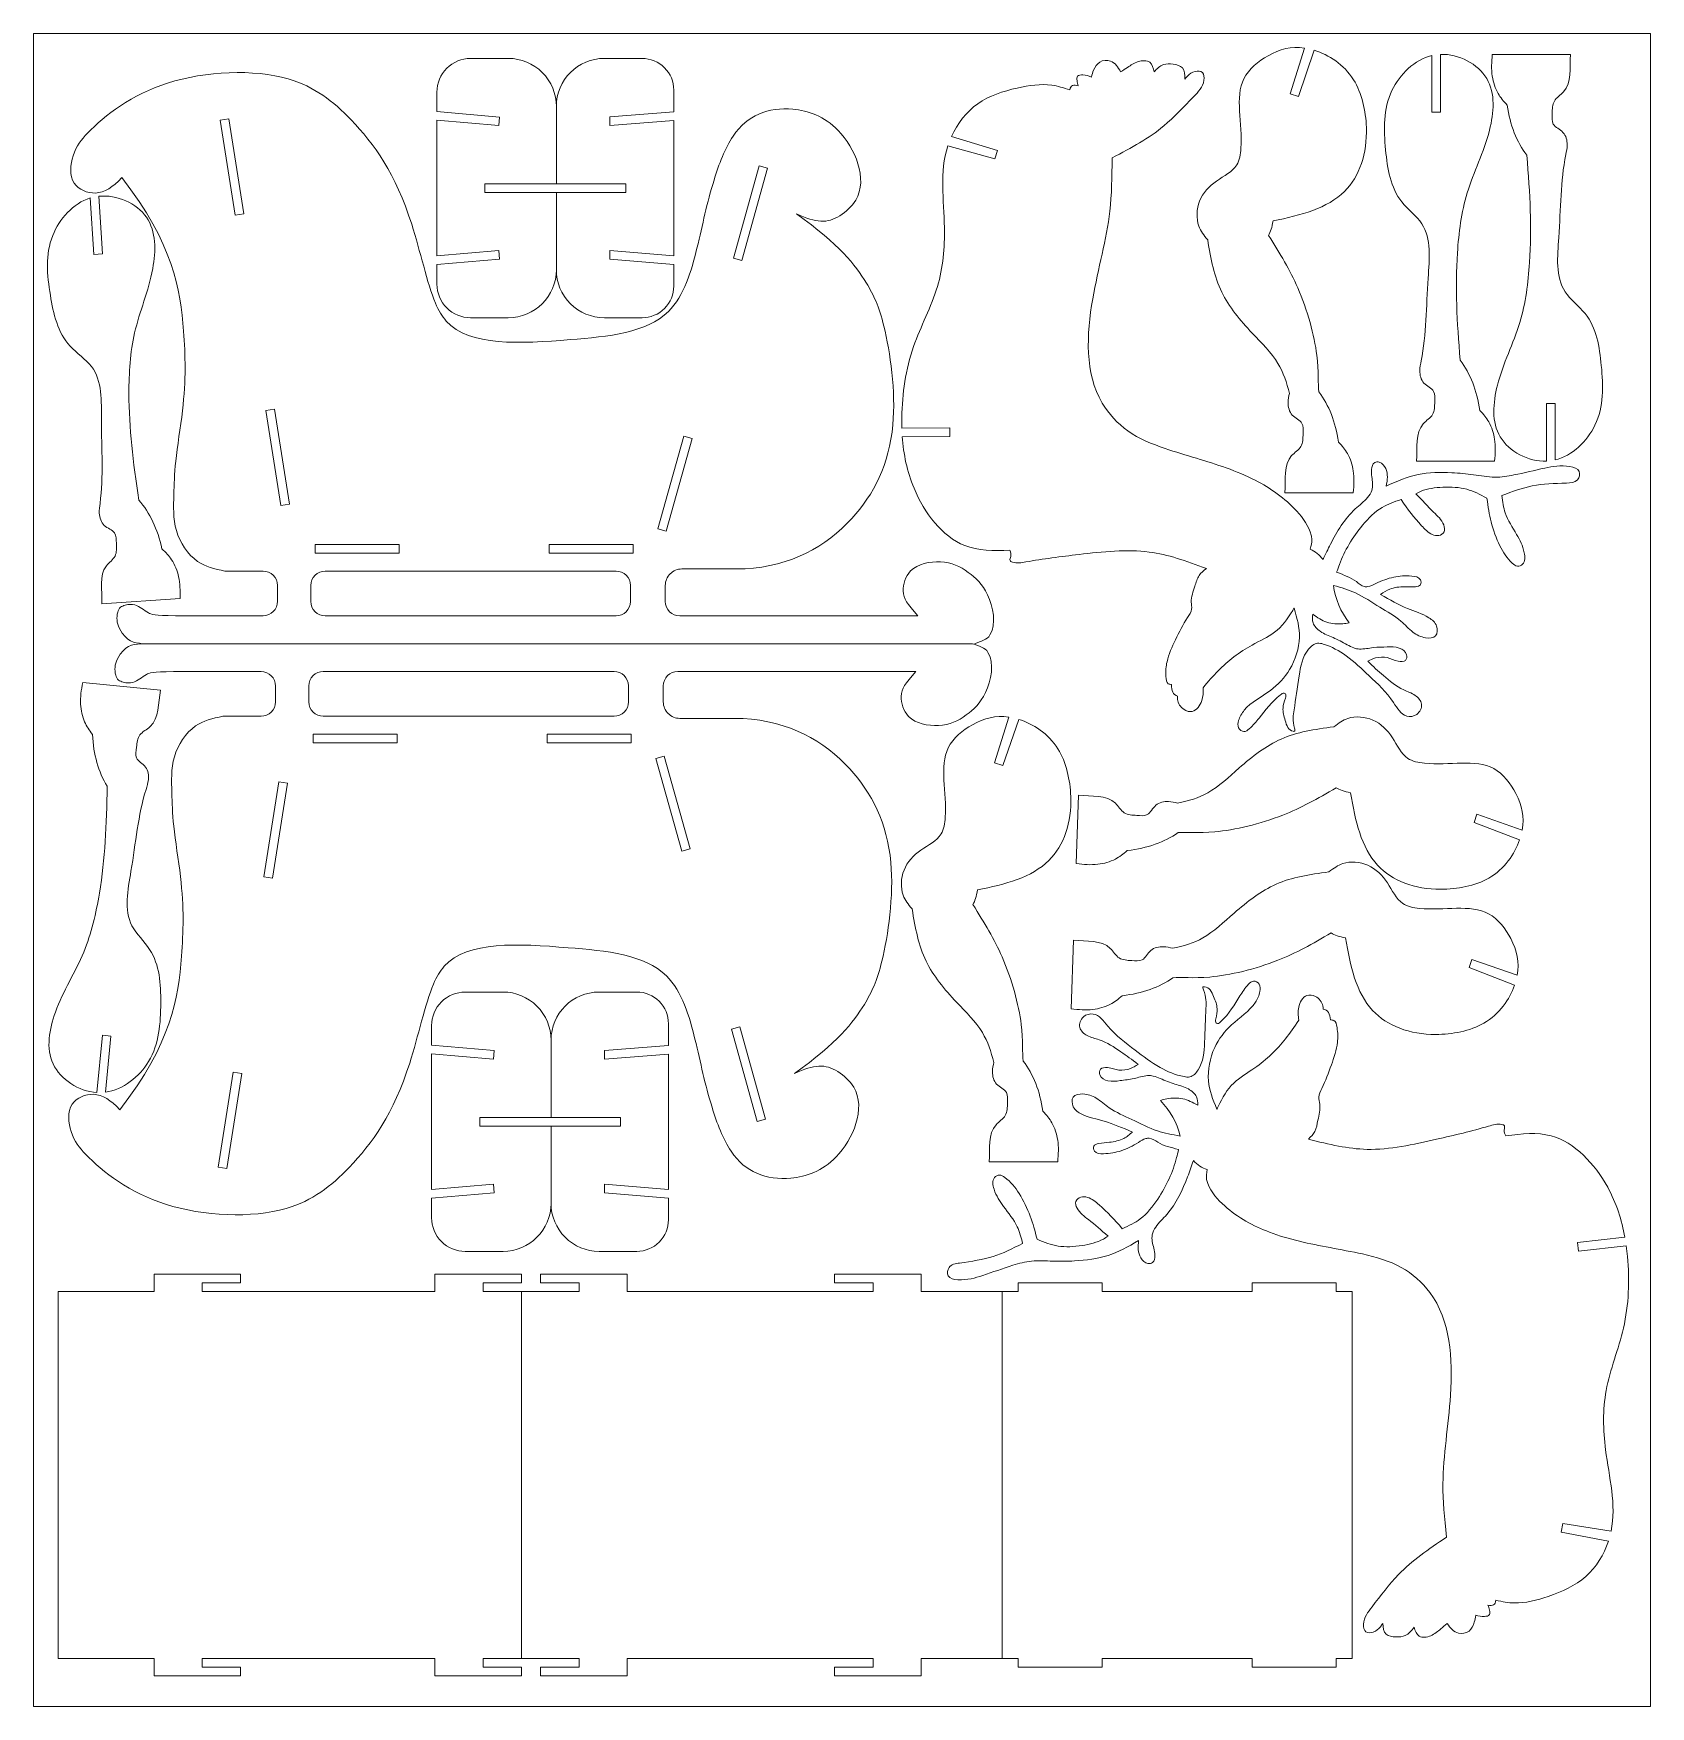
# Model space of a CAD drawing. Header units: centimetres. Extents: x -49.9 to 7.9, y -29.9 to 29.9.
import ezdxf

# ---------------------------------------------------------------- set-up
doc = ezdxf.new("R2010")
doc.units = ezdxf.units.CM
doc.header["$MEASUREMENT"] = 0
doc.layers.add('Capa 1', color=7, linetype='Continuous')

msp = doc.modelspace()

# ---------------------------------------------------------------- linework, layer by layer
at = {"layer": 'Capa 1', "color": 250, "lineweight": 20}
msp.add_lwpolyline([(-49.90008, -29.9), (7.89992, -29.9), (7.89992, 29.9), (-49.90008, 29.9), (-49.90008, -29.9)], close=True, dxfattribs=at)
at = {"layer": 'Capa 1', "color": 5, "lineweight": 9}
for points in [[(-39.82798, 11.32825), (-36.82798, 11.32825), (-36.82798, 11.63825), (-39.82798, 11.63825), (-39.82798, 11.32825)], [(-31.46715, 11.32825), (-28.46715, 11.32825), (-28.46715, 11.63825), (-31.46715, 11.63825), (-31.46715, 11.32825)]]:
    msp.add_lwpolyline(points, close=True, dxfattribs=at)
for points, knots in [([(-4.1181, 29.29771), (-4.1181, 29.29771), (-4.68711, 27.64879), (-4.68711, 27.64879), (-4.68711, 27.64879), (-4.68711, 27.64879), (-4.98216, 27.7405), (-4.98216, 27.7405), (-4.98216, 27.7405), (-4.98216, 27.7405), (-4.47264, 29.37963), (-4.47264, 29.37963), (-4.47264, 29.37963), (-4.93896, 29.44722), (-5.34678, 29.34468), (-5.77185, 29.105), (-5.77185, 29.105), (-6.11047, 28.91404), (-6.46006, 28.63603), (-6.63562, 28.28253), (-6.63562, 28.28253), (-6.96459, 27.62025), (-6.68281, 26.69296), (-6.74103, 25.80059), (-6.74103, 25.80059), (-6.75517, 25.58386), (-6.78938, 25.36916), (-6.89267, 25.20219), (-6.89267, 25.20219), (-7.04586, 24.95457), (-7.35102, 24.81189), (-7.61238, 24.62641), (-7.61238, 24.62641), (-7.87892, 24.43729), (-8.09991, 24.20366), (-8.21694, 23.90672), (-8.21694, 23.90672), (-8.32812, 23.62462), (-8.34545, 23.2854), (-8.24573, 23.01427), (-8.24573, 23.01427), (-8.18062, 22.83727), (-8.06563, 22.68927), (-7.92905, 22.52484), (-7.92905, 22.52484), (-7.81182, 21.82532), (-7.69982, 21.21598), (-7.42701, 20.65671), (-7.42701, 20.65671), (-7.16953, 20.12883), (-6.76877, 19.64561), (-6.34022, 19.18954), (-6.34022, 19.18954), (-6.00544, 18.83328), (-5.65368, 18.4936), (-5.41645, 18.10275), (-5.41645, 18.10275), (-5.221, 17.78072), (-5.1033, 17.42398), (-5.00793, 17.03453), (-5.00793, 17.03453), (-5.02667, 16.94017), (-5.0521, 16.82637), (-5.05358, 16.70722), (-5.05358, 16.70722), (-5.05555, 16.54741), (-5.0144, 16.37798), (-4.90501, 16.26156), (-4.90501, 16.26156), (-4.79873, 16.1484), (-4.62801, 16.08526), (-4.55838, 15.96443), (-4.55838, 15.96443), (-4.5012, 15.86519), (-4.51222, 15.72701), (-4.51785, 15.59168), (-4.51785, 15.59168), (-4.52467, 15.42705), (-4.52349, 15.26659), (-4.59599, 15.1423), (-4.59599, 15.1423), (-4.67066, 15.01431), (-4.82348, 14.92469), (-4.92814, 14.81015), (-4.92814, 14.81015), (-5.2266, 14.48355), (-5.1333, 13.95442), (-5.17496, 13.48263), (-5.17496, 13.48263), (-5.17496, 13.48263), (-2.72389, 13.48263), (-2.72389, 13.48263), (-2.72389, 13.48263), (-2.69884, 13.76778), (-2.68527, 14.00882), (-2.72389, 14.26336), (-2.72389, 14.26336), (-2.75621, 14.47642), (-2.82506, 14.69892), (-2.93054, 14.88334), (-2.93054, 14.88334), (-3.01506, 15.0311), (-3.12307, 15.15442), (-3.25203, 15.29666), (-3.25203, 15.29666), (-3.36064, 16.01615), (-3.59476, 16.61275), (-3.9544, 17.08648), (-3.9544, 17.08648), (-3.99467, 17.36579), (-3.9564, 17.81368), (-4.02808, 18.3977), (-4.02808, 18.3977), (-4.11498, 19.10589), (-4.36356, 20.01426), (-4.70951, 20.80778), (-4.70951, 20.80778), (-4.98964, 21.45032), (-5.33361, 22.01757), (-5.75457, 22.68252), (-5.75457, 22.68252), (-5.68054, 22.80274), (-5.62668, 22.97569), (-5.59303, 23.20132), (-5.59303, 23.20132), (-4.59933, 23.39919), (-3.64815, 23.65129), (-3.039, 24.25625), (-3.039, 24.25625), (-2.49704, 24.79448), (-2.22586, 25.61209), (-2.2568, 26.54171), (-2.2568, 26.54171), (-2.27641, 27.13102), (-2.41742, 27.76535), (-2.71763, 28.24552), (-2.71763, 28.24552), (-3.05937, 28.7921), (-3.60739, 29.1389), (-4.1181, 29.29771)], [0, 0, 0, 0, 0.02777778, 0.02777778, 0.02777778, 0.02777778, 0.05555556, 0.05555556, 0.05555556, 0.05555556, 0.08333333, 0.08333333, 0.08333333, 0.08333333, 0.11111111, 0.11111111, 0.11111111, 0.11111111, 0.13888889, 0.13888889, 0.13888889, 0.13888889, 0.16666667, 0.16666667, 0.16666667, 0.16666667, 0.19444444, 0.19444444, 0.19444444, 0.19444444, 0.22222222, 0.22222222, 0.22222222, 0.22222222, 0.25, 0.25, 0.25, 0.25, 0.27777778, 0.27777778, 0.27777778, 0.27777778, 0.30555556, 0.30555556, 0.30555556, 0.30555556, 0.33333333, 0.33333333, 0.33333333, 0.33333333, 0.36111111, 0.36111111, 0.36111111, 0.36111111, 0.38888889, 0.38888889, 0.38888889, 0.38888889, 0.41666667, 0.41666667, 0.41666667, 0.41666667, 0.44444444, 0.44444444, 0.44444444, 0.44444444, 0.47222222, 0.47222222, 0.47222222, 0.47222222, 0.5, 0.5, 0.5, 0.5, 0.52777778, 0.52777778, 0.52777778, 0.52777778, 0.55555556, 0.55555556, 0.55555556, 0.55555556, 0.58333333, 0.58333333, 0.58333333, 0.58333333, 0.61111111, 0.61111111, 0.61111111, 0.61111111, 0.63888889, 0.63888889, 0.63888889, 0.63888889, 0.66666667, 0.66666667, 0.66666667, 0.66666667, 0.69444444, 0.69444444, 0.69444444, 0.69444444, 0.72222222, 0.72222222, 0.72222222, 0.72222222, 0.75, 0.75, 0.75, 0.75, 0.77777778, 0.77777778, 0.77777778, 0.77777778, 0.80555556, 0.80555556, 0.80555556, 0.80555556, 0.83333333, 0.83333333, 0.83333333, 0.83333333, 0.86111111, 0.86111111, 0.86111111, 0.86111111, 0.88888889, 0.88888889, 0.88888889, 0.88888889, 0.91666667, 0.91666667, 0.91666667, 0.91666667, 0.94444444, 0.94444444, 0.94444444, 0.94444444, 1, 1, 1, 1]), ([(-35.47776, 27.80675), (-35.47776, 28.12542), (-35.35116, 28.43104), (-35.12583, 28.65637), (-35.12583, 28.65637), (-34.9005, 28.8817), (-34.59487, 29.00829), (-34.27621, 29.00829)], [0, 0, 0, 0, 0.33333333, 0.33333333, 0.33333333, 0.33333333, 1, 1, 1, 1]), ([(-32.92701, 29.00829), (-32.47177, 29.00829), (-32.03516, 28.82746), (-31.71326, 28.50555), (-31.71326, 28.50555), (-31.39136, 28.18364), (-31.21052, 27.74704), (-31.21052, 27.29179)], [0, 0, 0, 0, 0.33333333, 0.33333333, 0.33333333, 0.33333333, 1, 1, 1, 1]), ([(-28.1448, 29.00832), (-27.84473, 29.00832), (-27.55694, 28.88911), (-27.34475, 28.67692), (-27.34475, 28.67692), (-27.13258, 28.46474), (-27.01336, 28.17696), (-27.01336, 27.87689)], [0, 0, 0, 0, 0.33333333, 0.33333333, 0.33333333, 0.33333333, 1, 1, 1, 1]), ([(-4.89163, 9.27359), (-4.87677, 9.30041), (-4.86132, 9.32703), (-4.84527, 9.35344), (-4.84527, 9.35344), (-4.84378, 9.35589), (-4.8423, 9.35832), (-4.8408, 9.36077), (-4.8408, 9.36077), (-4.72904, 8.98867), (-4.64274, 8.66219), (-4.65014, 8.31843), (-4.65014, 8.31843), (-4.65856, 7.9273), (-4.78826, 7.51377), (-4.9993, 7.16447), (-4.9993, 7.16447), (-5.17739, 6.86972), (-5.4134, 6.62073), (-5.68877, 6.41639), (-5.68877, 6.41639), (-6.00598, 6.18101), (-6.37542, 6.00489), (-6.62251, 5.70825), (-6.62251, 5.70825), (-6.71084, 5.60221), (-6.78354, 5.48077), (-6.82484, 5.34143), (-6.82484, 5.34143), (-6.85027, 5.2557), (-6.8638, 5.16323), (-6.82406, 5.08372), (-6.82406, 5.08372), (-6.78809, 5.01173), (-6.70843, 4.95038), (-6.63378, 4.94867), (-6.63378, 4.94867), (-6.56586, 4.94709), (-6.5021, 4.99486), (-6.44417, 5.04419), (-6.44417, 5.04419), (-6.30278, 5.16458), (-6.19619, 5.29425), (-6.09267, 5.42503), (-6.09267, 5.42503), (-5.86559, 5.71191), (-5.65326, 6.0042), (-5.32346, 6.26221), (-5.32346, 6.26221), (-5.28311, 6.2938), (-5.24099, 6.32484), (-5.19521, 6.31613), (-5.19521, 6.31613), (-5.17945, 6.31311), (-5.16327, 6.30542), (-5.15233, 6.29484), (-5.15233, 6.29484), (-5.11808, 6.26179), (-5.13526, 6.2009), (-5.15188, 6.14501), (-5.15188, 6.14501), (-5.19216, 6.00943), (-5.22916, 5.90322), (-5.23641, 5.79156), (-5.23641, 5.79156), (-5.24554, 5.65154), (-5.20793, 5.50294), (-5.16014, 5.34228), (-5.16014, 5.34228), (-5.10963, 5.17248), (-5.04774, 4.98921), (-4.87, 4.95785), (-4.87, 4.95785), (-4.8542, 4.95508), (-4.83749, 4.95349), (-4.82718, 4.95798), (-4.82718, 4.95798), (-4.80144, 4.96925), (-4.81581, 5.01855), (-4.8275, 5.06501), (-4.8275, 5.06501), (-4.90009, 5.35305), (-4.87042, 5.531), (-4.84022, 5.72854), (-4.84022, 5.72854), (-4.78459, 6.09259), (-4.72716, 6.52321), (-4.66195, 6.9385), (-4.66195, 6.9385), (-4.60797, 7.28222), (-4.54867, 7.61545), (-4.32235, 7.89208), (-4.32235, 7.89208), (-4.23607, 7.99753), (-4.12554, 8.09477), (-4.00193, 8.1071), (-4.00193, 8.1071), (-3.93597, 8.11368), (-3.8663, 8.09611), (-3.79847, 8.0756), (-3.79847, 8.0756), (-3.49571, 7.98411), (-3.22939, 7.83441), (-2.9815, 7.65514), (-2.9815, 7.65514), (-2.68975, 7.44413), (-2.42355, 7.19221), (-2.16366, 6.94765), (-2.16366, 6.94765), (-1.85011, 6.65261), (-1.54574, 6.36828), (-1.28462, 5.98357), (-1.28462, 5.98357), (-1.14993, 5.78512), (-1.02675, 5.55995), (-0.8149, 5.50162), (-0.8149, 5.50162), (-0.69921, 5.46975), (-0.55705, 5.48767), (-0.45254, 5.56312), (-0.45254, 5.56312), (-0.33914, 5.64502), (-0.27006, 5.7947), (-0.2875, 5.92616), (-0.2875, 5.92616), (-0.30454, 6.05467), (-0.40425, 6.16579), (-0.51502, 6.24269), (-0.51502, 6.24269), (-0.64366, 6.33199), (-0.78719, 6.37513), (-0.92347, 6.43782), (-0.92347, 6.43782), (-1.19097, 6.5609), (-1.43053, 6.7593), (-1.65008, 6.94921), (-1.65008, 6.94921), (-1.83764, 7.11145), (-2.01061, 7.26748), (-2.21053, 7.46109), (-2.21053, 7.46109), (-2.11209, 7.51222), (-2.02751, 7.55331), (-1.93203, 7.57915), (-1.93203, 7.57915), (-1.79897, 7.61518), (-1.64474, 7.62159), (-1.51066, 7.59048), (-1.51066, 7.59048), (-1.37947, 7.56001), (-1.26759, 7.4936), (-1.11898, 7.46123), (-1.11898, 7.46123), (-1.02437, 7.44062), (-0.91489, 7.4338), (-0.85822, 7.49212), (-0.85822, 7.49212), (-0.81405, 7.53757), (-0.80196, 7.62257), (-0.81869, 7.6929), (-0.81869, 7.6929), (-0.84771, 7.81492), (-0.96346, 7.89276), (-1.08028, 7.93291), (-1.08028, 7.93291), (-1.22286, 7.9819), (-1.36704, 7.97472), (-1.51182, 7.97173), (-1.51182, 7.97173), (-1.67959, 7.96828), (-1.84812, 7.97043), (-2.01343, 7.95015), (-2.01343, 7.95015), (-2.17613, 7.93017), (-2.3357, 7.88841), (-2.50488, 7.89849), (-2.50488, 7.89849), (-2.57237, 7.9025), (-2.64139, 7.91477), (-2.70516, 7.93548), (-2.70516, 7.93548), (-2.79249, 7.96388), (-2.86996, 8.00812), (-2.9465, 8.05126), (-2.9465, 8.05126), (-3.11314, 8.14524), (-3.2753, 8.23415), (-3.4474, 8.30825), (-3.4474, 8.30825), (-3.59916, 8.37359), (-3.75862, 8.42743), (-3.90635, 8.53161), (-3.90635, 8.53161), (-4.0177, 8.61016), (-4.12239, 8.71729), (-4.16321, 8.83658), (-4.16321, 8.83658), (-4.19571, 8.93158), (-4.1877, 9.03428), (-4.17418, 9.14758), (-4.17418, 9.14758), (-4.00214, 9.02262), (-3.85177, 8.91761), (-3.67164, 8.85814), (-3.67164, 8.85814), (-3.49303, 8.79917), (-3.28513, 8.78493), (-3.09957, 8.79967), (-3.09957, 8.79967), (-3.02449, 8.80563), (-2.95306, 8.81634), (-2.8689, 8.83047), (-2.8689, 8.83047), (-3.17606, 9.23328), (-3.3648, 9.68114), (-3.43509, 10.17404), (-3.43509, 10.17404), (-3.14219, 10.08733), (-2.89138, 10.015), (-2.64759, 9.90228), (-2.64759, 9.90228), (-2.35208, 9.76562), (-2.06692, 9.56962), (-1.77592, 9.39238), (-1.77592, 9.39238), (-1.51585, 9.23397), (-1.25109, 9.09052), (-1.02348, 8.89404), (-1.02348, 8.89404), (-0.87666, 8.76731), (-0.74531, 8.6185), (-0.5932, 8.502), (-0.5932, 8.502), (-0.46353, 8.40269), (-0.31878, 8.32686), (-0.13964, 8.30074), (-0.13964, 8.30074), (-0.00799, 8.28155), (0.14223, 8.2892), (0.21772, 8.37334), (0.21772, 8.37334), (0.28968, 8.45353), (0.29373, 8.60317), (0.25245, 8.71911), (0.25245, 8.71911), (0.20432, 8.8542), (0.09459, 8.94356), (-0.02261, 9.01626), (-0.02261, 9.01626), (-0.26361, 9.1658), (-0.53616, 9.24496), (-0.78647, 9.34769), (-0.78647, 9.34769), (-1.11339, 9.48189), (-1.40236, 9.65632), (-1.75345, 9.84537), (-1.75345, 9.84537), (-1.63696, 9.92471), (-1.53625, 9.99148), (-1.42028, 10.03712), (-1.42028, 10.03712), (-1.26008, 10.10016), (-1.07072, 10.12287), (-0.89608, 10.12212), (-0.89608, 10.12212), (-0.76674, 10.12157), (-0.64546, 10.10816), (-0.50274, 10.12332), (-0.50274, 10.12332), (-0.43288, 10.13075), (-0.35789, 10.14504), (-0.32416, 10.19538), (-0.32416, 10.19538), (-0.29287, 10.24214), (-0.29717, 10.31996), (-0.3247, 10.37417), (-0.3247, 10.37417), (-0.37657, 10.4762), (-0.51077, 10.49453), (-0.63501, 10.50435), (-0.63501, 10.50435), (-0.87304, 10.52317), (-1.07452, 10.51081), (-1.27855, 10.46663), (-1.27855, 10.46663), (-1.49452, 10.41988), (-1.71335, 10.33747), (-1.92152, 10.23821), (-1.92152, 10.23821), (-2.01473, 10.19377), (-2.10579, 10.14592), (-2.20726, 10.13007), (-2.20726, 10.13007), (-2.24684, 10.12389), (-2.28801, 10.12256), (-2.32645, 10.12971), (-2.32645, 10.12971), (-2.43525, 10.14994), (-2.52222, 10.23796), (-2.61305, 10.30763), (-2.61305, 10.30763), (-2.82399, 10.46942), (-3.05577, 10.53226), (-3.31918, 10.64676), (-3.31918, 10.64676), (-3.28529, 10.74918), (-3.25563, 10.83691), (-3.22249, 10.92464), (-3.22249, 10.92464), (-3.03952, 11.40914), (-2.75097, 11.89343), (-2.394, 12.32251), (-2.394, 12.32251), (-2.18514, 12.5736), (-1.95286, 12.80577), (-1.69074, 12.96234), (-1.69074, 12.96234), (-1.48948, 13.08255), (-1.27064, 13.1582), (-1.0164, 13.24195), (-1.0164, 13.24195), (-0.77622, 12.87902), (-0.55334, 12.59846), (-0.28587, 12.30642), (-0.28587, 12.30642), (-0.17418, 12.18447), (-0.05472, 12.06051), (0.09768, 11.99248), (0.09768, 11.99248), (0.17012, 11.96016), (0.25001, 11.94047), (0.33036, 11.95569), (0.33036, 11.95569), (0.4113, 11.97101), (0.49271, 12.02172), (0.525, 12.09131), (0.525, 12.09131), (0.55774, 12.16186), (0.53999, 12.25184), (0.50927, 12.33131), (0.50927, 12.33131), (0.43491, 12.52377), (0.28461, 12.65484), (0.1478, 12.78786), (0.1478, 12.78786), (-0.06786, 12.99754), (-0.24996, 13.21214), (-0.49187, 13.44611), (-0.49187, 13.44611), (-0.42415, 13.48119), (-0.36578, 13.5111), (-0.3046, 13.53671), (-0.3046, 13.53671), (-0.07138, 13.63429), (0.20249, 13.66936), (0.47517, 13.6816), (0.47517, 13.6816), (0.77035, 13.69484), (1.0641, 13.68133), (1.33063, 13.60917), (1.33063, 13.60917), (1.57562, 13.54286), (1.79759, 13.42697), (2.0518, 13.28875), (2.0518, 13.28875), (2.09487, 12.97606), (2.13575, 12.713), (2.20441, 12.44149), (2.20441, 12.44149), (2.2769, 12.15487), (2.38037, 11.85888), (2.51458, 11.5872), (2.51458, 11.5872), (2.62741, 11.35884), (2.76194, 11.14766), (2.9591, 10.96588), (2.9591, 10.96588), (3.01288, 10.91628), (3.07134, 10.86886), (3.13946, 10.86139), (3.13946, 10.86139), (3.20461, 10.85426), (3.2786, 10.88362), (3.32679, 10.92948), (3.32679, 10.92948), (3.42765, 11.02539), (3.41564, 11.19336), (3.38557, 11.34225), (3.38557, 11.34225), (3.33461, 11.59455), (3.23176, 11.79214), (3.11352, 11.99412), (3.11352, 11.99412), (2.96747, 12.24361), (2.79798, 12.49982), (2.70607, 12.76559), (2.70607, 12.76559), (2.64001, 12.95661), (2.61404, 13.15258), (2.5822, 13.38028), (2.5822, 13.38028), (2.9754, 13.52857), (3.31858, 13.65539), (3.67464, 13.72689), (3.67464, 13.72689), (4.05515, 13.8033), (4.45034, 13.81651), (4.89495, 13.8323), (4.89495, 13.8323), (5.04394, 13.83759), (5.19846, 13.84318), (5.28877, 13.94794), (5.28877, 13.94794), (5.35461, 14.02431), (5.38628, 14.15343), (5.35145, 14.24057), (5.35145, 14.24057), (5.30774, 14.3499), (5.15935, 14.39317), (5.02031, 14.41758), (5.02031, 14.41758), (4.68556, 14.47635), (4.40527, 14.42572), (4.11773, 14.36397), (4.11773, 14.36397), (3.75765, 14.28667), (3.38618, 14.19197), (3.01225, 14.11905), (3.01225, 14.11905), (2.78831, 14.07537), (2.56348, 14.03951), (2.3386, 14.04071), (2.3386, 14.04071), (2.08396, 14.04207), (1.82927, 14.09094), (1.57545, 14.12741), (1.57545, 14.12741), (1.3179, 14.1644), (1.06124, 14.18864), (0.79962, 14.20134), (0.79962, 14.20134), (0.39356, 14.22108), (-0.02441, 14.21303), (-0.40811, 14.1341), (-0.40811, 14.1341), (-0.79337, 14.05487), (-1.14405, 13.90416), (-1.55121, 13.72376), (-1.55121, 13.72376), (-1.49888, 13.94618), (-1.47725, 14.15275), (-1.56581, 14.34675), (-1.56581, 14.34675), (-1.6118, 14.44752), (-1.68751, 14.5449), (-1.79537, 14.57493), (-1.79537, 14.57493), (-1.85062, 14.59032), (-1.9143, 14.58803), (-1.96063, 14.56172), (-1.96063, 14.56172), (-2.03532, 14.51927), (-2.0649, 14.41436), (-2.07433, 14.31978), (-2.07433, 14.31978), (-2.08376, 14.2252), (-2.07304, 14.14096), (-2.06079, 14.05281), (-2.06079, 14.05281), (-2.03869, 13.89346), (-2.0116, 13.72134), (-2.05933, 13.56964), (-2.05933, 13.56964), (-2.08864, 13.47654), (-2.14611, 13.39114), (-2.21114, 13.31489), (-2.21114, 13.31489), (-2.34337, 13.15987), (-2.50679, 13.0427), (-2.65494, 12.90668), (-2.65494, 12.90668), (-3.03369, 12.55884), (-3.31251, 12.0875), (-3.54115, 11.64519), (-3.54115, 11.64519), (-3.6314, 11.47063), (-3.71381, 11.30057), (-3.8065, 11.09765), (-3.8065, 11.09765), (-3.93525, 11.26597), (-4.08718, 11.38908), (-4.26229, 11.46699), (-4.26229, 11.46699), (-4.26209, 11.46768), (-4.26189, 11.46836), (-4.26169, 11.46905), (-4.26169, 11.46905), (-4.22575, 11.59298), (-4.19732, 11.70249), (-4.20497, 11.81806), (-4.20497, 11.81806), (-4.20816, 11.86637), (-4.21766, 11.91574), (-4.22977, 11.96412), (-4.22977, 11.96412), (-4.31191, 12.29228), (-4.51442, 12.5755), (-4.7439, 12.82729), (-4.7439, 12.82729), (-5.1673, 13.29184), (-5.68244, 13.6495), (-6.23308, 13.93106), (-6.23308, 13.93106), (-6.8983, 14.27121), (-7.61533, 14.50033), (-8.33024, 14.71634), (-8.33024, 14.71634), (-8.70529, 14.82966), (-9.07976, 14.93936), (-9.45176, 15.06612), (-9.45176, 15.06612), (-9.91749, 15.22484), (-10.37936, 15.41027), (-10.78118, 15.69539), (-10.78118, 15.69539), (-11.15091, 15.95776), (-11.46979, 16.30454), (-11.69761, 16.6913), (-11.69761, 16.6913), (-12.3274, 17.76045), (-12.26133, 19.13523), (-12.03774, 20.41703), (-12.03774, 20.41703), (-11.84702, 21.51032), (-11.54172, 22.53596), (-11.4261, 23.54887), (-11.4261, 23.54887), (-11.35714, 24.15311), (-11.35568, 24.75282), (-11.34591, 25.45072), (-11.34591, 25.45072), (-10.64249, 25.82473), (-10.03858, 26.1443), (-9.49847, 26.59428), (-9.49847, 26.59428), (-9.1273, 26.9035), (-8.78626, 27.27429), (-8.43224, 27.63949), (-8.43224, 27.63949), (-8.26716, 27.80976), (-8.09929, 27.97882), (-8.06385, 28.23015), (-8.06385, 28.23015), (-8.04961, 28.33112), (-8.05672, 28.44535), (-8.11951, 28.50419), (-8.11951, 28.50419), (-8.17872, 28.55967), (-8.28743, 28.56588), (-8.38013, 28.54453), (-8.38013, 28.54453), (-8.49254, 28.51866), (-8.58144, 28.45224), (-8.65384, 28.37917), (-8.65384, 28.37917), (-8.68683, 28.34587), (-8.71641, 28.31119), (-8.74947, 28.2692), (-8.74947, 28.2692), (-8.74157, 28.41787), (-8.75, 28.57275), (-8.83295, 28.66654), (-8.83295, 28.66654), (-8.90577, 28.7489), (-9.036, 28.78417), (-9.16241, 28.80266), (-9.16241, 28.80266), (-9.28405, 28.82046), (-9.40214, 28.82272), (-9.50512, 28.78791), (-9.50512, 28.78791), (-9.63436, 28.74422), (-9.73976, 28.64212), (-9.84708, 28.52637), (-9.84708, 28.52637), (-9.86892, 28.66194), (-9.90641, 28.79966), (-9.99894, 28.86867), (-9.99894, 28.86867), (-10.1008, 28.94463), (-10.26934, 28.93733), (-10.41032, 28.89485), (-10.41032, 28.89485), (-10.55928, 28.84995), (-10.67749, 28.76579), (-10.79358, 28.68803), (-10.79358, 28.68803), (-10.87267, 28.63509), (-10.95077, 28.58511), (-11.03987, 28.52275), (-11.03987, 28.52275), (-11.13137, 28.69568), (-11.23816, 28.8537), (-11.40514, 28.91163), (-11.40514, 28.91163), (-11.52448, 28.95307), (-11.67461, 28.94337), (-11.78494, 28.87697), (-11.78494, 28.87697), (-11.89098, 28.81316), (-11.96028, 28.69697), (-12.00752, 28.58578), (-12.00752, 28.58578), (-12.04078, 28.50751), (-12.06312, 28.43175), (-12.08501, 28.33973), (-12.08501, 28.33973), (-12.19024, 28.38424), (-12.27357, 28.41054), (-12.38693, 28.41703), (-12.38693, 28.41703), (-12.45791, 28.42108), (-12.54067, 28.41735), (-12.57674, 28.37176), (-12.57674, 28.37176), (-12.60596, 28.33482), (-12.60455, 28.27045), (-12.59862, 28.21525), (-12.59862, 28.21525), (-12.59128, 28.14709), (-12.57703, 28.09296), (-12.55335, 28.02544), (-12.55335, 28.02544), (-12.72619, 28.09107), (-12.82728, 28.04405), (-12.85663, 27.8844), (-12.85663, 27.8844), (-13.08883, 27.96008), (-13.29, 28.02387), (-13.50103, 28.0529), (-13.50103, 28.0529), (-13.89316, 28.10684), (-14.31936, 28.04085), (-14.73422, 27.94816), (-14.73422, 27.94816), (-15.24458, 27.83411), (-15.73778, 27.67962), (-16.14909, 27.38581), (-16.14909, 27.38581), (-16.55084, 27.09885), (-16.87447, 26.67895), (-17.08522, 26.21905), (-17.08522, 26.21905), (-17.08522, 26.21905), (-15.44455, 25.71453), (-15.44455, 25.71453), (-15.44455, 25.71453), (-15.44455, 25.71453), (-15.53537, 25.41919), (-15.53537, 25.41919), (-15.53537, 25.41919), (-15.53537, 25.41919), (-17.21769, 25.88017), (-17.21769, 25.88017), (-17.21769, 25.88017), (-17.52069, 24.94931), (-17.35564, 23.95075), (-17.33762, 22.96079), (-17.33762, 22.96079), (-17.32455, 22.24281), (-17.38882, 21.52935), (-17.5888, 20.85663), (-17.5888, 20.85663), (-17.80697, 20.1228), (-18.18663, 19.43748), (-18.44082, 18.70774), (-18.44082, 18.70774), (-18.72328, 17.89684), (-18.85079, 17.03113), (-18.86241, 16.1738), (-18.86241, 16.1738), (-18.86411, 16.04776), (-18.86332, 15.92188), (-18.85961, 15.79626), (-18.85961, 15.79626), (-18.85961, 15.79626), (-17.14312, 15.80147), (-17.14312, 15.80147), (-17.14312, 15.80147), (-17.14312, 15.80147), (-17.14219, 15.4925), (-17.14219, 15.4925), (-17.14219, 15.4925), (-17.14219, 15.4925), (-18.84442, 15.48734), (-18.84442, 15.48734), (-18.84442, 15.48734), (-18.80097, 14.86362), (-18.67755, 14.24664), (-18.42547, 13.64246), (-18.42547, 13.64246), (-18.05947, 12.76522), (-17.42222, 11.91496), (-16.61523, 11.59732), (-16.61523, 11.59732), (-16.13508, 11.40832), (-15.59484, 11.40785), (-14.99929, 11.42592), (-14.99929, 11.42592), (-14.97567, 11.34375), (-14.94983, 11.28822), (-14.96864, 11.20552), (-14.96864, 11.20552), (-14.97953, 11.15755), (-15.00546, 11.10043), (-14.99387, 11.06364), (-14.99387, 11.06364), (-14.98394, 11.0321), (-14.94642, 11.01549), (-14.90877, 11.00348), (-14.90877, 11.00348), (-14.75058, 10.95303), (-14.58977, 10.98373), (-14.42609, 11.01256), (-14.42609, 11.01256), (-13.82165, 11.11906), (-13.17831, 11.20018), (-12.52833, 11.27691), (-12.52833, 11.27691), (-11.67989, 11.37707), (-10.82017, 11.46969), (-10.02061, 11.36542), (-10.02061, 11.36542), (-9.34217, 11.27693), (-8.70703, 11.04664), (-7.97422, 10.77745), (-7.97422, 10.77745), (-8.07872, 10.69511), (-8.17139, 10.62186), (-8.23543, 10.5256), (-8.23543, 10.5256), (-8.30804, 10.41645), (-8.34383, 10.27774), (-8.38709, 10.1431), (-8.38709, 10.1431), (-8.44832, 9.95245), (-8.52449, 9.76992), (-8.51635, 9.5751), (-8.51635, 9.5751), (-8.51283, 9.49106), (-8.49363, 9.40471), (-8.50467, 9.32407), (-8.50467, 9.32407), (-8.51906, 9.21911), (-8.5847, 9.12379), (-8.64568, 9.02895), (-8.64568, 9.02895), (-8.81506, 8.76546), (-8.94839, 8.50568), (-9.07988, 8.23079), (-9.07988, 8.23079), (-9.20191, 7.97569), (-9.32234, 7.70762), (-9.38312, 7.44396), (-9.38312, 7.44396), (-9.42103, 7.27957), (-9.43575, 7.11692), (-9.4252, 6.91989), (-9.4252, 6.91989), (-9.41966, 6.81641), (-9.40715, 6.70343), (-9.33708, 6.65818), (-9.33708, 6.65818), (-9.3055, 6.63778), (-9.26224, 6.63116), (-9.21691, 6.6258), (-9.21691, 6.6258), (-9.23964, 6.40582), (-9.16848, 6.26741), (-9.00343, 6.21052), (-9.00343, 6.21052), (-9.00568, 6.16898), (-9.00692, 6.1332), (-9.00309, 6.09702), (-9.00309, 6.09702), (-8.98864, 5.9605), (-8.90203, 5.81796), (-8.77499, 5.73451), (-8.77499, 5.73451), (-8.68517, 5.6755), (-8.57511, 5.64606), (-8.47968, 5.6673), (-8.47968, 5.6673), (-8.31754, 5.70343), (-8.19762, 5.886), (-8.14037, 6.05424), (-8.14037, 6.05424), (-8.08959, 6.2034), (-8.08806, 6.34129), (-8.09633, 6.50837), (-8.09633, 6.50837), (-7.90523, 6.7405), (-7.73931, 6.93556), (-7.55341, 7.1229), (-7.55341, 7.1229), (-7.20911, 7.46988), (-6.79627, 7.79039), (-6.34264, 8.03971), (-6.34264, 8.03971), (-6.06709, 8.19117), (-5.77647, 8.31634), (-5.54088, 8.4961), (-5.54088, 8.4961), (-5.27681, 8.69758), (-5.08185, 8.96763), (-4.89163, 9.27359)], [0, 0, 0, 0, 0.00487805, 0.00487805, 0.00487805, 0.00487805, 0.0097561, 0.0097561, 0.0097561, 0.0097561, 0.01463415, 0.01463415, 0.01463415, 0.01463415, 0.0195122, 0.0195122, 0.0195122, 0.0195122, 0.02439024, 0.02439024, 0.02439024, 0.02439024, 0.02926829, 0.02926829, 0.02926829, 0.02926829, 0.03414634, 0.03414634, 0.03414634, 0.03414634, 0.03902439, 0.03902439, 0.03902439, 0.03902439, 0.04390244, 0.04390244, 0.04390244, 0.04390244, 0.04878049, 0.04878049, 0.04878049, 0.04878049, 0.05365854, 0.05365854, 0.05365854, 0.05365854, 0.05853659, 0.05853659, 0.05853659, 0.05853659, 0.06341463, 0.06341463, 0.06341463, 0.06341463, 0.06829268, 0.06829268, 0.06829268, 0.06829268, 0.07317073, 0.07317073, 0.07317073, 0.07317073, 0.07804878, 0.07804878, 0.07804878, 0.07804878, 0.08292683, 0.08292683, 0.08292683, 0.08292683, 0.08780488, 0.08780488, 0.08780488, 0.08780488, 0.09268293, 0.09268293, 0.09268293, 0.09268293, 0.09756098, 0.09756098, 0.09756098, 0.09756098, 0.10243902, 0.10243902, 0.10243902, 0.10243902, 0.10731707, 0.10731707, 0.10731707, 0.10731707, 0.11219512, 0.11219512, 0.11219512, 0.11219512, 0.11707317, 0.11707317, 0.11707317, 0.11707317, 0.12195122, 0.12195122, 0.12195122, 0.12195122, 0.12682927, 0.12682927, 0.12682927, 0.12682927, 0.13170732, 0.13170732, 0.13170732, 0.13170732, 0.13658537, 0.13658537, 0.13658537, 0.13658537, 0.14146341, 0.14146341, 0.14146341, 0.14146341, 0.14634146, 0.14634146, 0.14634146, 0.14634146, 0.15121951, 0.15121951, 0.15121951, 0.15121951, 0.15609756, 0.15609756, 0.15609756, 0.15609756, 0.16097561, 0.16097561, 0.16097561, 0.16097561, 0.16585366, 0.16585366, 0.16585366, 0.16585366, 0.17073171, 0.17073171, 0.17073171, 0.17073171, 0.17560976, 0.17560976, 0.17560976, 0.17560976, 0.1804878, 0.1804878, 0.1804878, 0.1804878, 0.18536585, 0.18536585, 0.18536585, 0.18536585, 0.1902439, 0.1902439, 0.1902439, 0.1902439, 0.19512195, 0.19512195, 0.19512195, 0.19512195, 0.2, 0.2, 0.2, 0.2, 0.20487805, 0.20487805, 0.20487805, 0.20487805, 0.2097561, 0.2097561, 0.2097561, 0.2097561, 0.21463415, 0.21463415, 0.21463415, 0.21463415, 0.2195122, 0.2195122, 0.2195122, 0.2195122, 0.22439024, 0.22439024, 0.22439024, 0.22439024, 0.22926829, 0.22926829, 0.22926829, 0.22926829, 0.23414634, 0.23414634, 0.23414634, 0.23414634, 0.23902439, 0.23902439, 0.23902439, 0.23902439, 0.24390244, 0.24390244, 0.24390244, 0.24390244, 0.24878049, 0.24878049, 0.24878049, 0.24878049, 0.25365854, 0.25365854, 0.25365854, 0.25365854, 0.25853659, 0.25853659, 0.25853659, 0.25853659, 0.26341463, 0.26341463, 0.26341463, 0.26341463, 0.26829268, 0.26829268, 0.26829268, 0.26829268, 0.27317073, 0.27317073, 0.27317073, 0.27317073, 0.27804878, 0.27804878, 0.27804878, 0.27804878, 0.28292683, 0.28292683, 0.28292683, 0.28292683, 0.28780488, 0.28780488, 0.28780488, 0.28780488, 0.29268293, 0.29268293, 0.29268293, 0.29268293, 0.29756098, 0.29756098, 0.29756098, 0.29756098, 0.30243902, 0.30243902, 0.30243902, 0.30243902, 0.30731707, 0.30731707, 0.30731707, 0.30731707, 0.31219512, 0.31219512, 0.31219512, 0.31219512, 0.31707317, 0.31707317, 0.31707317, 0.31707317, 0.32195122, 0.32195122, 0.32195122, 0.32195122, 0.32682927, 0.32682927, 0.32682927, 0.32682927, 0.33170732, 0.33170732, 0.33170732, 0.33170732, 0.33658537, 0.33658537, 0.33658537, 0.33658537, 0.34146341, 0.34146341, 0.34146341, 0.34146341, 0.34634146, 0.34634146, 0.34634146, 0.34634146, 0.35121951, 0.35121951, 0.35121951, 0.35121951, 0.35609756, 0.35609756, 0.35609756, 0.35609756, 0.36097561, 0.36097561, 0.36097561, 0.36097561, 0.36585366, 0.36585366, 0.36585366, 0.36585366, 0.37073171, 0.37073171, 0.37073171, 0.37073171, 0.37560976, 0.37560976, 0.37560976, 0.37560976, 0.3804878, 0.3804878, 0.3804878, 0.3804878, 0.38536585, 0.38536585, 0.38536585, 0.38536585, 0.3902439, 0.3902439, 0.3902439, 0.3902439, 0.39512195, 0.39512195, 0.39512195, 0.39512195, 0.4, 0.4, 0.4, 0.4, 0.40487805, 0.40487805, 0.40487805, 0.40487805, 0.4097561, 0.4097561, 0.4097561, 0.4097561, 0.41463415, 0.41463415, 0.41463415, 0.41463415, 0.4195122, 0.4195122, 0.4195122, 0.4195122, 0.42439024, 0.42439024, 0.42439024, 0.42439024, 0.42926829, 0.42926829, 0.42926829, 0.42926829, 0.43414634, 0.43414634, 0.43414634, 0.43414634, 0.43902439, 0.43902439, 0.43902439, 0.43902439, 0.44390244, 0.44390244, 0.44390244, 0.44390244, 0.44878049, 0.44878049, 0.44878049, 0.44878049, 0.45365854, 0.45365854, 0.45365854, 0.45365854, 0.45853659, 0.45853659, 0.45853659, 0.45853659, 0.46341463, 0.46341463, 0.46341463, 0.46341463, 0.46829268, 0.46829268, 0.46829268, 0.46829268, 0.47317073, 0.47317073, 0.47317073, 0.47317073, 0.47804878, 0.47804878, 0.47804878, 0.47804878, 0.48292683, 0.48292683, 0.48292683, 0.48292683, 0.48780488, 0.48780488, 0.48780488, 0.48780488, 0.49268293, 0.49268293, 0.49268293, 0.49268293, 0.49756098, 0.49756098, 0.49756098, 0.49756098, 0.50243902, 0.50243902, 0.50243902, 0.50243902, 0.50731707, 0.50731707, 0.50731707, 0.50731707, 0.51219512, 0.51219512, 0.51219512, 0.51219512, 0.51707317, 0.51707317, 0.51707317, 0.51707317, 0.52195122, 0.52195122, 0.52195122, 0.52195122, 0.52682927, 0.52682927, 0.52682927, 0.52682927, 0.53170732, 0.53170732, 0.53170732, 0.53170732, 0.53658537, 0.53658537, 0.53658537, 0.53658537, 0.54146341, 0.54146341, 0.54146341, 0.54146341, 0.54634146, 0.54634146, 0.54634146, 0.54634146, 0.55121951, 0.55121951, 0.55121951, 0.55121951, 0.55609756, 0.55609756, 0.55609756, 0.55609756, 0.56097561, 0.56097561, 0.56097561, 0.56097561, 0.56585366, 0.56585366, 0.56585366, 0.56585366, 0.57073171, 0.57073171, 0.57073171, 0.57073171, 0.57560976, 0.57560976, 0.57560976, 0.57560976, 0.5804878, 0.5804878, 0.5804878, 0.5804878, 0.58536585, 0.58536585, 0.58536585, 0.58536585, 0.5902439, 0.5902439, 0.5902439, 0.5902439, 0.59512195, 0.59512195, 0.59512195, 0.59512195, 0.6, 0.6, 0.6, 0.6, 0.60487805, 0.60487805, 0.60487805, 0.60487805, 0.6097561, 0.6097561, 0.6097561, 0.6097561, 0.61463415, 0.61463415, 0.61463415, 0.61463415, 0.6195122, 0.6195122, 0.6195122, 0.6195122, 0.62439024, 0.62439024, 0.62439024, 0.62439024, 0.62926829, 0.62926829, 0.62926829, 0.62926829, 0.63414634, 0.63414634, 0.63414634, 0.63414634, 0.63902439, 0.63902439, 0.63902439, 0.63902439, 0.64390244, 0.64390244, 0.64390244, 0.64390244, 0.64878049, 0.64878049, 0.64878049, 0.64878049, 0.65365854, 0.65365854, 0.65365854, 0.65365854, 0.65853659, 0.65853659, 0.65853659, 0.65853659, 0.66341463, 0.66341463, 0.66341463, 0.66341463, 0.66829268, 0.66829268, 0.66829268, 0.66829268, 0.67317073, 0.67317073, 0.67317073, 0.67317073, 0.67804878, 0.67804878, 0.67804878, 0.67804878, 0.68292683, 0.68292683, 0.68292683, 0.68292683, 0.68780488, 0.68780488, 0.68780488, 0.68780488, 0.69268293, 0.69268293, 0.69268293, 0.69268293, 0.69756098, 0.69756098, 0.69756098, 0.69756098, 0.70243902, 0.70243902, 0.70243902, 0.70243902, 0.70731707, 0.70731707, 0.70731707, 0.70731707, 0.71219512, 0.71219512, 0.71219512, 0.71219512, 0.71707317, 0.71707317, 0.71707317, 0.71707317, 0.72195122, 0.72195122, 0.72195122, 0.72195122, 0.72682927, 0.72682927, 0.72682927, 0.72682927, 0.73170732, 0.73170732, 0.73170732, 0.73170732, 0.73658537, 0.73658537, 0.73658537, 0.73658537, 0.74146341, 0.74146341, 0.74146341, 0.74146341, 0.74634146, 0.74634146, 0.74634146, 0.74634146, 0.75121951, 0.75121951, 0.75121951, 0.75121951, 0.75609756, 0.75609756, 0.75609756, 0.75609756, 0.76097561, 0.76097561, 0.76097561, 0.76097561, 0.76585366, 0.76585366, 0.76585366, 0.76585366, 0.77073171, 0.77073171, 0.77073171, 0.77073171, 0.77560976, 0.77560976, 0.77560976, 0.77560976, 0.7804878, 0.7804878, 0.7804878, 0.7804878, 0.78536585, 0.78536585, 0.78536585, 0.78536585, 0.7902439, 0.7902439, 0.7902439, 0.7902439, 0.79512195, 0.79512195, 0.79512195, 0.79512195, 0.8, 0.8, 0.8, 0.8, 0.80487805, 0.80487805, 0.80487805, 0.80487805, 0.8097561, 0.8097561, 0.8097561, 0.8097561, 0.81463415, 0.81463415, 0.81463415, 0.81463415, 0.8195122, 0.8195122, 0.8195122, 0.8195122, 0.82439024, 0.82439024, 0.82439024, 0.82439024, 0.82926829, 0.82926829, 0.82926829, 0.82926829, 0.83414634, 0.83414634, 0.83414634, 0.83414634, 0.83902439, 0.83902439, 0.83902439, 0.83902439, 0.84390244, 0.84390244, 0.84390244, 0.84390244, 0.84878049, 0.84878049, 0.84878049, 0.84878049, 0.85365854, 0.85365854, 0.85365854, 0.85365854, 0.85853659, 0.85853659, 0.85853659, 0.85853659, 0.86341463, 0.86341463, 0.86341463, 0.86341463, 0.86829268, 0.86829268, 0.86829268, 0.86829268, 0.87317073, 0.87317073, 0.87317073, 0.87317073, 0.87804878, 0.87804878, 0.87804878, 0.87804878, 0.88292683, 0.88292683, 0.88292683, 0.88292683, 0.88780488, 0.88780488, 0.88780488, 0.88780488, 0.89268293, 0.89268293, 0.89268293, 0.89268293, 0.89756098, 0.89756098, 0.89756098, 0.89756098, 0.90243902, 0.90243902, 0.90243902, 0.90243902, 0.90731707, 0.90731707, 0.90731707, 0.90731707, 0.91219512, 0.91219512, 0.91219512, 0.91219512, 0.91707317, 0.91707317, 0.91707317, 0.91707317, 0.92195122, 0.92195122, 0.92195122, 0.92195122, 0.92682927, 0.92682927, 0.92682927, 0.92682927, 0.93170732, 0.93170732, 0.93170732, 0.93170732, 0.93658537, 0.93658537, 0.93658537, 0.93658537, 0.94146341, 0.94146341, 0.94146341, 0.94146341, 0.94634146, 0.94634146, 0.94634146, 0.94634146, 0.95121951, 0.95121951, 0.95121951, 0.95121951, 0.95609756, 0.95609756, 0.95609756, 0.95609756, 0.96097561, 0.96097561, 0.96097561, 0.96097561, 0.96585366, 0.96585366, 0.96585366, 0.96585366, 0.97073171, 0.97073171, 0.97073171, 0.97073171, 0.97560976, 0.97560976, 0.97560976, 0.97560976, 0.9804878, 0.9804878, 0.9804878, 0.9804878, 0.98536585, 0.98536585, 0.98536585, 0.98536585, 0.9902439, 0.9902439, 0.9902439, 0.9902439, 1, 1, 1, 1]), ([(0.08403, 29.11121), (0.08403, 29.11121), (0.08403, 27.09244), (0.08403, 27.09244), (0.08403, 27.09244), (0.08403, 27.09244), (0.39299, 27.09244), (0.39299, 27.09244), (0.39299, 27.09244), (0.39299, 27.09244), (0.39299, 29.15221), (0.39299, 29.15221), (0.39299, 29.15221), (1.04262, 29.17382), (1.72947, 28.81214), (2.04454, 28.28769), (2.04454, 28.28769), (2.36182, 27.75953), (2.302, 27.06627), (2.14424, 26.44307), (2.14424, 26.44307), (1.94091, 25.63982), (1.57486, 24.95296), (1.34656, 24.1996), (1.34656, 24.1996), (1.1383, 23.51242), (1.04469, 22.7699), (0.99758, 22.05587), (0.99758, 22.05587), (0.91432, 20.7934), (0.97658, 19.6199), (1.09728, 18.21705), (1.09728, 18.21705), (1.45691, 17.74332), (1.69102, 17.14672), (1.79962, 16.42723), (1.79962, 16.42723), (1.92859, 16.28499), (2.0366, 16.16167), (2.12111, 16.01391), (2.12111, 16.01391), (2.2266, 15.82949), (2.29547, 15.60699), (2.32778, 15.39393), (2.32778, 15.39393), (2.36639, 15.13939), (2.35284, 14.89835), (2.32778, 14.6132), (2.32778, 14.6132), (2.32778, 14.6132), (-0.46943, 14.6132), (-0.46943, 14.6132), (-0.46943, 14.6132), (-0.42686, 15.09551), (-0.52017, 15.62464), (-0.22171, 15.95126), (-0.22171, 15.95126), (-0.11706, 16.06578), (0.03576, 16.15541), (0.11042, 16.2834), (0.11042, 16.2834), (0.18294, 16.40767), (0.18176, 16.56814), (0.18859, 16.73278), (0.18859, 16.73278), (0.19419, 16.8681), (0.20522, 17.00628), (0.14806, 17.10552), (0.14806, 17.10552), (0.07843, 17.22635), (-0.09229, 17.28948), (-0.1986, 17.40265), (-0.1986, 17.40265), (-0.30797, 17.51908), (-0.34914, 17.68849), (-0.34715, 17.84832), (-0.34715, 17.84832), (-0.34568, 17.96747), (-0.32023, 18.08126), (-0.29764, 18.19497), (-0.29764, 18.19497), (-0.10571, 19.16058), (-0.11907, 20.11778), (-0.04936, 21.15847), (-0.04936, 21.15847), (-0.00355, 21.84245), (0.07815, 22.56254), (-0.27549, 23.09614), (-0.27549, 23.09614), (-0.46146, 23.37673), (-0.76781, 23.60578), (-0.98699, 23.87795), (-0.98699, 23.87795), (-1.4022, 24.39356), (-1.50471, 25.06394), (-1.56857, 25.7392), (-1.56857, 25.7392), (-1.63733, 26.46629), (-1.66129, 27.19904), (-1.34205, 27.86481), (-1.34205, 27.86481), (-1.06649, 28.43948), (-0.5352, 28.96424), (0.08403, 29.11121)], [0, 0, 0, 0, 0.03703704, 0.03703704, 0.03703704, 0.03703704, 0.07407407, 0.07407407, 0.07407407, 0.07407407, 0.11111111, 0.11111111, 0.11111111, 0.11111111, 0.14814815, 0.14814815, 0.14814815, 0.14814815, 0.18518519, 0.18518519, 0.18518519, 0.18518519, 0.22222222, 0.22222222, 0.22222222, 0.22222222, 0.25925926, 0.25925926, 0.25925926, 0.25925926, 0.2962963, 0.2962963, 0.2962963, 0.2962963, 0.33333333, 0.33333333, 0.33333333, 0.33333333, 0.37037037, 0.37037037, 0.37037037, 0.37037037, 0.40740741, 0.40740741, 0.40740741, 0.40740741, 0.44444444, 0.44444444, 0.44444444, 0.44444444, 0.48148148, 0.48148148, 0.48148148, 0.48148148, 0.51851852, 0.51851852, 0.51851852, 0.51851852, 0.55555556, 0.55555556, 0.55555556, 0.55555556, 0.59259259, 0.59259259, 0.59259259, 0.59259259, 0.62962963, 0.62962963, 0.62962963, 0.62962963, 0.66666667, 0.66666667, 0.66666667, 0.66666667, 0.7037037, 0.7037037, 0.7037037, 0.7037037, 0.74074074, 0.74074074, 0.74074074, 0.74074074, 0.77777778, 0.77777778, 0.77777778, 0.77777778, 0.81481481, 0.81481481, 0.81481481, 0.81481481, 0.85185185, 0.85185185, 0.85185185, 0.85185185, 0.88888889, 0.88888889, 0.88888889, 0.88888889, 0.92592593, 0.92592593, 0.92592593, 0.92592593, 1, 1, 1, 1]), ([(4.48819, 14.65513), (4.48819, 14.65513), (4.48819, 16.6739), (4.48819, 16.6739), (4.48819, 16.6739), (4.48819, 16.6739), (4.17922, 16.6739), (4.17922, 16.6739), (4.17922, 16.6739), (4.17922, 16.6739), (4.17922, 14.61413), (4.17922, 14.61413), (4.17922, 14.61413), (3.52961, 14.59252), (2.84273, 14.9542), (2.52766, 15.47865), (2.52766, 15.47865), (2.21038, 16.00681), (2.27021, 16.70007), (2.42796, 17.32327), (2.42796, 17.32327), (2.6313, 18.12652), (2.99734, 18.81338), (3.22563, 19.56674), (3.22563, 19.56674), (3.43388, 20.25392), (3.52754, 20.99644), (3.57462, 21.71047), (3.57462, 21.71047), (3.65788, 22.97294), (3.59562, 24.14644), (3.47491, 25.54929), (3.47491, 25.54929), (3.11529, 26.02302), (2.88118, 26.61962), (2.77256, 27.33911), (2.77256, 27.33911), (2.64361, 27.48135), (2.53559, 27.60467), (2.45108, 27.75243), (2.45108, 27.75243), (2.3456, 27.93685), (2.27676, 28.15935), (2.24442, 28.37241), (2.24442, 28.37241), (2.20581, 28.62695), (2.21937, 28.86799), (2.24442, 29.15314), (2.24442, 29.15314), (2.24442, 29.15314), (5.04164, 29.15314), (5.04164, 29.15314), (5.04164, 29.15314), (4.99907, 28.67083), (5.09238, 28.1417), (4.79392, 27.81508), (4.79392, 27.81508), (4.68926, 27.70056), (4.53644, 27.61093), (4.46177, 27.48294), (4.46177, 27.48294), (4.38926, 27.35867), (4.39045, 27.1982), (4.38361, 27.03356), (4.38361, 27.03356), (4.37801, 26.89824), (4.36699, 26.76006), (4.42415, 26.66082), (4.42415, 26.66082), (4.49377, 26.53999), (4.66449, 26.47686), (4.7708, 26.36369), (4.7708, 26.36369), (4.88018, 26.24726), (4.92134, 26.07785), (4.91935, 25.91802), (4.91935, 25.91802), (4.91788, 25.79887), (4.89243, 25.68508), (4.86984, 25.57137), (4.86984, 25.57137), (4.6779, 24.60576), (4.69127, 23.64856), (4.62156, 22.60787), (4.62156, 22.60787), (4.57576, 21.92389), (4.49405, 21.2038), (4.8477, 20.6702), (4.8477, 20.6702), (5.03366, 20.38961), (5.34001, 20.16056), (5.5592, 19.88839), (5.5592, 19.88839), (5.97441, 19.37278), (6.07691, 18.7024), (6.14077, 18.02714), (6.14077, 18.02714), (6.20954, 17.30005), (6.23351, 16.5673), (5.91426, 15.90153), (5.91426, 15.90153), (5.6387, 15.32686), (5.1074, 14.8021), (4.48819, 14.65513)], [0, 0, 0, 0, 0.03703704, 0.03703704, 0.03703704, 0.03703704, 0.07407407, 0.07407407, 0.07407407, 0.07407407, 0.11111111, 0.11111111, 0.11111111, 0.11111111, 0.14814815, 0.14814815, 0.14814815, 0.14814815, 0.18518519, 0.18518519, 0.18518519, 0.18518519, 0.22222222, 0.22222222, 0.22222222, 0.22222222, 0.25925926, 0.25925926, 0.25925926, 0.25925926, 0.2962963, 0.2962963, 0.2962963, 0.2962963, 0.33333333, 0.33333333, 0.33333333, 0.33333333, 0.37037037, 0.37037037, 0.37037037, 0.37037037, 0.40740741, 0.40740741, 0.40740741, 0.40740741, 0.44444444, 0.44444444, 0.44444444, 0.44444444, 0.48148148, 0.48148148, 0.48148148, 0.48148148, 0.51851852, 0.51851852, 0.51851852, 0.51851852, 0.55555556, 0.55555556, 0.55555556, 0.55555556, 0.59259259, 0.59259259, 0.59259259, 0.59259259, 0.62962963, 0.62962963, 0.62962963, 0.62962963, 0.66666667, 0.66666667, 0.66666667, 0.66666667, 0.7037037, 0.7037037, 0.7037037, 0.7037037, 0.74074074, 0.74074074, 0.74074074, 0.74074074, 0.77777778, 0.77777778, 0.77777778, 0.77777778, 0.81481481, 0.81481481, 0.81481481, 0.81481481, 0.85185185, 0.85185185, 0.85185185, 0.85185185, 0.88888889, 0.88888889, 0.88888889, 0.88888889, 0.92592593, 0.92592593, 0.92592593, 0.92592593, 1, 1, 1, 1]), ([(-43.05943, 10.6849), (-43.42996, 10.76049), (-43.75499, 10.84067), (-44.03154, 11.02944), (-44.03154, 11.02944), (-44.3888, 11.2733), (-44.66515, 11.69837), (-44.79134, 12.13232), (-44.79134, 12.13232), (-44.91643, 12.56252), (-44.89396, 13.00143), (-44.8817, 13.41175), (-44.8817, 13.41175), (-44.87053, 13.78571), (-44.86785, 14.13591), (-44.81564, 14.61779), (-44.81564, 14.61779), (-44.759, 15.14058), (-44.64408, 15.81835), (-44.57395, 16.41529), (-44.57395, 16.41529), (-44.44108, 17.54629), (-44.46902, 18.3871), (-44.53697, 19.25796), (-44.53697, 19.25796), (-44.65476, 20.76761), (-44.89278, 22.36757), (-46.74597, 24.74729), (-46.74597, 24.74729), (-47.0569, 24.39989), (-47.36263, 24.21181), (-47.67729, 24.19636), (-47.67729, 24.19636), (-47.97874, 24.18157), (-48.28839, 24.32521), (-48.44102, 24.54666), (-48.44102, 24.54666), (-48.63257, 24.82459), (-48.57678, 25.22508), (-48.47948, 25.52666), (-48.47948, 25.52666), (-48.3636, 25.88583), (-48.18884, 26.10473), (-47.96774, 26.33608), (-47.96774, 26.33608), (-47.3555, 26.97666), (-46.38795, 27.7127), (-45.10547, 28.12455), (-45.10547, 28.12455), (-43.74494, 28.56146), (-42.02998, 28.63355), (-40.79128, 28.27348), (-40.79128, 28.27348), (-39.85247, 28.00059), (-39.18722, 27.47948), (-38.54601, 26.8133), (-38.54601, 26.8133), (-37.73138, 25.96696), (-36.95553, 24.88649), (-36.37952, 23.08013), (-36.37952, 23.08013), (-36.07586, 22.12784), (-35.82774, 20.9738), (-35.5311, 20.26541), (-35.5311, 20.26541), (-35.418, 19.99533), (-35.29784, 19.79002), (-35.14428, 19.62005), (-35.14428, 19.62005), (-34.3131, 18.70006), (-32.5032, 18.81515), (-30.72012, 18.95769), (-30.72012, 18.95769), (-29.34398, 19.0677), (-27.98381, 19.19407), (-27.20504, 19.96599), (-27.20504, 19.96599), (-26.64346, 20.52262), (-26.3842, 21.41494), (-26.18386, 22.22898), (-26.18386, 22.22898), (-25.97618, 23.07288), (-25.8318, 23.83266), (-25.5748, 24.66177), (-25.5748, 24.66177), (-25.40197, 25.2193), (-25.17822, 25.80818), (-24.89272, 26.23253), (-24.89272, 26.23253), (-24.63365, 26.6176), (-24.32372, 26.86718), (-23.9725, 27.01981), (-23.9725, 27.01981), (-23.60509, 27.17948), (-23.19252, 27.23305), (-22.75471, 27.19323), (-22.75471, 27.19323), (-22.21461, 27.14411), (-21.63608, 26.95286), (-21.13815, 26.43396), (-21.13815, 26.43396), (-20.5378, 25.80834), (-20.0546, 24.70646), (-20.51117, 23.94023), (-20.51117, 23.94023), (-20.64638, 23.7133), (-20.86404, 23.51581), (-21.07207, 23.38486), (-21.07207, 23.38486), (-21.52404, 23.10033), (-21.9306, 23.12987), (-22.62324, 23.45168), (-22.62324, 23.45168), (-21.09164, 22.35329), (-20.52587, 21.63374), (-20.12912, 20.98083), (-20.12912, 20.98083), (-19.86718, 20.54975), (-19.6789, 20.14774), (-19.50337, 19.43614), (-19.50337, 19.43614), (-19.27819, 18.52335), (-19.07398, 17.10118), (-19.18306, 15.90638), (-19.18306, 15.90638), (-19.31084, 14.50694), (-19.86846, 13.41943), (-20.64406, 12.56884), (-20.64406, 12.56884), (-21.5719, 11.55127), (-22.81169, 10.87277), (-24.46296, 10.76104)], [0, 0, 0, 0, 0.02941176, 0.02941176, 0.02941176, 0.02941176, 0.05882353, 0.05882353, 0.05882353, 0.05882353, 0.08823529, 0.08823529, 0.08823529, 0.08823529, 0.11764706, 0.11764706, 0.11764706, 0.11764706, 0.14705882, 0.14705882, 0.14705882, 0.14705882, 0.17647059, 0.17647059, 0.17647059, 0.17647059, 0.20588235, 0.20588235, 0.20588235, 0.20588235, 0.23529412, 0.23529412, 0.23529412, 0.23529412, 0.26470588, 0.26470588, 0.26470588, 0.26470588, 0.29411765, 0.29411765, 0.29411765, 0.29411765, 0.32352941, 0.32352941, 0.32352941, 0.32352941, 0.35294118, 0.35294118, 0.35294118, 0.35294118, 0.38235294, 0.38235294, 0.38235294, 0.38235294, 0.41176471, 0.41176471, 0.41176471, 0.41176471, 0.44117647, 0.44117647, 0.44117647, 0.44117647, 0.47058824, 0.47058824, 0.47058824, 0.47058824, 0.5, 0.5, 0.5, 0.5, 0.52941176, 0.52941176, 0.52941176, 0.52941176, 0.55882353, 0.55882353, 0.55882353, 0.55882353, 0.58823529, 0.58823529, 0.58823529, 0.58823529, 0.61764706, 0.61764706, 0.61764706, 0.61764706, 0.64705882, 0.64705882, 0.64705882, 0.64705882, 0.67647059, 0.67647059, 0.67647059, 0.67647059, 0.70588235, 0.70588235, 0.70588235, 0.70588235, 0.73529412, 0.73529412, 0.73529412, 0.73529412, 0.76470588, 0.76470588, 0.76470588, 0.76470588, 0.79411765, 0.79411765, 0.79411765, 0.79411765, 0.82352941, 0.82352941, 0.82352941, 0.82352941, 0.85294118, 0.85294118, 0.85294118, 0.85294118, 0.88235294, 0.88235294, 0.88235294, 0.88235294, 0.91176471, 0.91176471, 0.91176471, 0.91176471, 0.94117647, 0.94117647, 0.94117647, 0.94117647, 1, 1, 1, 1]), ([(-33.2443, 21.83452), (-33.2443, 21.83452), (-33.27122, 22.14232), (-33.27122, 22.14232), (-33.27122, 22.14232), (-33.27122, 22.14232), (-35.47776, 21.94927), (-35.47776, 21.94927), (-35.47776, 21.94927), (-35.47776, 21.94927), (-35.47776, 26.79825), (-35.47776, 26.79825), (-35.47776, 26.79825), (-35.47776, 26.79825), (-33.27122, 26.6052), (-33.27122, 26.6052), (-33.27122, 26.6052), (-33.27122, 26.6052), (-33.2443, 26.913), (-33.2443, 26.913), (-33.2443, 26.913), (-33.2443, 26.913), (-35.47776, 27.10839), (-35.47776, 27.10839), (-35.47776, 27.10839), (-35.47776, 27.10839), (-35.47776, 27.80675), (-35.47776, 27.80675)], [0, 0, 0, 0, 0.125, 0.125, 0.125, 0.125, 0.25, 0.25, 0.25, 0.25, 0.375, 0.375, 0.375, 0.375, 0.5, 0.5, 0.5, 0.5, 0.625, 0.625, 0.625, 0.625, 0.75, 0.75, 0.75, 0.75, 1, 1, 1, 1]), ([(-27.01336, 27.87689), (-27.01336, 27.87689), (-27.01336, 27.1011), (-27.01336, 27.1011), (-27.01336, 27.1011), (-27.01336, 27.1011), (-29.30092, 26.91419), (-29.30092, 26.91419)], [0, 0, 0, 0, 0.33333333, 0.33333333, 0.33333333, 0.33333333, 1, 1, 1, 1]), ([(-31.21052, 27.29179), (-31.21052, 27.29179), (-31.21052, 24.52824), (-31.21052, 24.52824), (-31.21052, 24.52824), (-31.21052, 24.52824), (-33.76126, 24.52824), (-33.76126, 24.52824), (-33.76126, 24.52824), (-33.76126, 24.52824), (-33.76126, 24.21928), (-33.76126, 24.21928), (-33.76126, 24.21928), (-33.76126, 24.21928), (-31.21052, 24.21928), (-31.21052, 24.21928)], [0, 0, 0, 0, 0.2, 0.2, 0.2, 0.2, 0.4, 0.4, 0.4, 0.4, 0.6, 0.6, 0.6, 0.6, 1, 1, 1, 1]), ([(-29.30092, 26.91419), (-29.30092, 26.91419), (-29.30092, 26.60522), (-29.30092, 26.60522), (-29.30092, 26.60522), (-29.30092, 26.60522), (-27.01336, 26.79213), (-27.01336, 26.79213), (-27.01336, 26.79213), (-27.01336, 26.79213), (-27.01336, 21.95541), (-27.01336, 21.95541), (-27.01336, 21.95541), (-27.01336, 21.95541), (-29.30092, 22.14351), (-29.30092, 22.14351), (-29.30092, 22.14351), (-29.30092, 22.14351), (-29.30092, 21.83336), (-29.30092, 21.83336), (-29.30092, 21.83336), (-29.30092, 21.83336), (-27.01336, 21.64528), (-27.01336, 21.64528), (-27.01336, 21.64528), (-27.01336, 21.64528), (-27.01336, 20.87067), (-27.01336, 20.87067)], [0, 0, 0, 0, 0.125, 0.125, 0.125, 0.125, 0.25, 0.25, 0.25, 0.25, 0.375, 0.375, 0.375, 0.375, 0.5, 0.5, 0.5, 0.5, 0.625, 0.625, 0.625, 0.625, 0.75, 0.75, 0.75, 0.75, 1, 1, 1, 1]), ([(-43.22243, 26.79945), (-43.22243, 26.79945), (-42.91721, 26.84747), (-42.91721, 26.84747), (-42.91721, 26.84747), (-42.91721, 26.84747), (-42.38368, 23.45619), (-42.38368, 23.45619), (-42.38368, 23.45619), (-42.38368, 23.45619), (-42.68889, 23.40817), (-42.68889, 23.40817), (-42.68889, 23.40817), (-42.68889, 23.40817), (-43.22243, 26.79945), (-43.22243, 26.79945)], [0, 0, 0, 0, 0.2, 0.2, 0.2, 0.2, 0.4, 0.4, 0.4, 0.4, 0.6, 0.6, 0.6, 0.6, 1, 1, 1, 1]), ([(-23.95833, 25.17114), (-23.95833, 25.17114), (-23.66075, 25.08806), (-23.66075, 25.08806), (-23.66075, 25.08806), (-23.66075, 25.08806), (-24.58393, 21.78152), (-24.58393, 21.78152), (-24.58393, 21.78152), (-24.58393, 21.78152), (-24.88151, 21.8646), (-24.88151, 21.8646), (-24.88151, 21.8646), (-24.88151, 21.8646), (-23.95833, 25.17114), (-23.95833, 25.17114)], [0, 0, 0, 0, 0.2, 0.2, 0.2, 0.2, 0.4, 0.4, 0.4, 0.4, 0.6, 0.6, 0.6, 0.6, 1, 1, 1, 1]), ([(-47.8726, 24.01968), (-47.8726, 24.01968), (-47.73698, 22.00547), (-47.73698, 22.00547), (-47.73698, 22.00547), (-47.73698, 22.00547), (-47.42872, 22.02622), (-47.42872, 22.02622), (-47.42872, 22.02622), (-47.42872, 22.02622), (-47.5671, 24.08134), (-47.5671, 24.08134), (-47.5671, 24.08134), (-46.92038, 24.14654), (-46.21079, 23.83182), (-45.8612, 23.32972), (-45.8612, 23.32972), (-45.50916, 22.82407), (-45.52227, 22.12835), (-45.63781, 21.49596), (-45.63781, 21.49596), (-45.78671, 20.68087), (-46.1058, 19.97097), (-46.28297, 19.20398), (-46.28297, 19.20398), (-46.4446, 18.50436), (-46.48811, 17.75722), (-46.48715, 17.04164), (-46.48715, 17.04164), (-46.48541, 15.77643), (-46.34446, 14.60977), (-46.12979, 13.21819), (-46.12979, 13.21819), (-45.73915, 12.76969), (-45.46549, 12.19017), (-45.3088, 11.4796), (-45.3088, 11.4796), (-45.17057, 11.34634), (-45.05451, 11.23056), (-44.96027, 11.08881), (-44.96027, 11.08881), (-44.84263, 10.91189), (-44.75897, 10.69452), (-44.71242, 10.48411), (-44.71242, 10.48411), (-44.6568, 10.23274), (-44.65412, 9.99134), (-44.65997, 9.70515), (-44.65997, 9.70515), (-44.65997, 9.70515), (-47.45086, 9.51724), (-47.45086, 9.51724), (-47.45086, 9.51724), (-47.44079, 10.00132), (-47.56943, 10.52298), (-47.29359, 10.86891), (-47.29359, 10.86891), (-47.19687, 10.99021), (-47.05042, 11.0899), (-46.98452, 11.22262), (-46.98452, 11.22262), (-46.92051, 11.35148), (-46.93247, 11.51151), (-46.93672, 11.67623), (-46.93672, 11.67623), (-46.94022, 11.81162), (-46.9385, 11.95023), (-47.0022, 12.04541), (-47.0022, 12.04541), (-47.07978, 12.16129), (-47.25436, 12.21281), (-47.36803, 12.31858), (-47.36803, 12.31858), (-47.48498, 12.4274), (-47.53744, 12.59366), (-47.54619, 12.75326), (-47.54619, 12.75326), (-47.55272, 12.87224), (-47.53497, 12.98748), (-47.52008, 13.10245), (-47.52008, 13.10245), (-47.39345, 14.07878), (-47.47108, 15.03292), (-47.47144, 16.07594), (-47.47144, 16.07594), (-47.47168, 16.76145), (-47.43854, 17.4854), (-47.82723, 17.99404), (-47.82723, 17.99404), (-48.03163, 18.2615), (-48.35267, 18.46946), (-48.58964, 18.72629), (-48.58964, 18.72629), (-49.03855, 19.21284), (-49.18586, 19.87482), (-49.29494, 20.54426), (-49.29494, 20.54426), (-49.41239, 21.26509), (-49.48552, 21.99458), (-49.21173, 22.68029), (-49.21173, 22.68029), (-48.9754, 23.27217), (-48.48056, 23.83144), (-47.8726, 24.01968)], [0, 0, 0, 0, 0.03703704, 0.03703704, 0.03703704, 0.03703704, 0.07407407, 0.07407407, 0.07407407, 0.07407407, 0.11111111, 0.11111111, 0.11111111, 0.11111111, 0.14814815, 0.14814815, 0.14814815, 0.14814815, 0.18518519, 0.18518519, 0.18518519, 0.18518519, 0.22222222, 0.22222222, 0.22222222, 0.22222222, 0.25925926, 0.25925926, 0.25925926, 0.25925926, 0.2962963, 0.2962963, 0.2962963, 0.2962963, 0.33333333, 0.33333333, 0.33333333, 0.33333333, 0.37037037, 0.37037037, 0.37037037, 0.37037037, 0.40740741, 0.40740741, 0.40740741, 0.40740741, 0.44444444, 0.44444444, 0.44444444, 0.44444444, 0.48148148, 0.48148148, 0.48148148, 0.48148148, 0.51851852, 0.51851852, 0.51851852, 0.51851852, 0.55555556, 0.55555556, 0.55555556, 0.55555556, 0.59259259, 0.59259259, 0.59259259, 0.59259259, 0.62962963, 0.62962963, 0.62962963, 0.62962963, 0.66666667, 0.66666667, 0.66666667, 0.66666667, 0.7037037, 0.7037037, 0.7037037, 0.7037037, 0.74074074, 0.74074074, 0.74074074, 0.74074074, 0.77777778, 0.77777778, 0.77777778, 0.77777778, 0.81481481, 0.81481481, 0.81481481, 0.81481481, 0.85185185, 0.85185185, 0.85185185, 0.85185185, 0.88888889, 0.88888889, 0.88888889, 0.88888889, 0.92592593, 0.92592593, 0.92592593, 0.92592593, 1, 1, 1, 1]), ([(-31.21052, 24.21928), (-31.21052, 24.21928), (-31.21052, 21.45571), (-31.21052, 21.4557), (-31.21052, 21.4557), (-31.21052, 20.50772), (-31.97902, 19.73923), (-32.92701, 19.73923)], [0, 0, 0, 0, 0.33333333, 0.33333333, 0.33333333, 0.33333333, 1, 1, 1, 1]), ([(-35.47776, 20.94077), (-35.47776, 20.94077), (-35.47776, 21.63911), (-35.47776, 21.63911), (-35.47776, 21.63911), (-35.47776, 21.63911), (-33.2443, 21.83452), (-33.2443, 21.83452)], [0, 0, 0, 0, 0.33333333, 0.33333333, 0.33333333, 0.33333333, 1, 1, 1, 1]), ([(-34.27621, 19.73923), (-34.59487, 19.73923), (-34.9005, 19.86581), (-35.12583, 20.09115), (-35.12583, 20.09115), (-35.35116, 20.31648), (-35.47776, 20.6221), (-35.47776, 20.94077)], [0, 0, 0, 0, 0.33333333, 0.33333333, 0.33333333, 0.33333333, 1, 1, 1, 1]), ([(-29.494, 19.73924), (-29.94924, 19.73924), (-30.38582, 19.92009), (-30.70774, 20.242), (-30.70774, 20.242), (-31.02964, 20.5639), (-31.2105, 21.00049), (-31.2105, 21.45574)], [0, 0, 0, 0, 0.33333333, 0.33333333, 0.33333333, 0.33333333, 1, 1, 1, 1]), ([(-27.01336, 20.87067), (-27.01336, 20.57059), (-27.13258, 20.28281), (-27.34475, 20.07062), (-27.34475, 20.07062), (-27.55694, 19.85844), (-27.84473, 19.73924), (-28.1448, 19.73924)], [0, 0, 0, 0, 0.33333333, 0.33333333, 0.33333333, 0.33333333, 1, 1, 1, 1]), ([(-41.58936, 16.41925), (-41.58936, 16.41925), (-41.05583, 13.02797), (-41.05583, 13.02797), (-41.05583, 13.02797), (-41.05583, 13.02797), (-40.75061, 13.07599), (-40.75061, 13.07599), (-40.75061, 13.07599), (-40.75061, 13.07599), (-41.28414, 16.46727), (-41.28414, 16.46727), (-41.28414, 16.46727), (-41.28414, 16.46727), (-41.58936, 16.41925), (-41.58936, 16.41925)], [0, 0, 0, 0, 0.2, 0.2, 0.2, 0.2, 0.4, 0.4, 0.4, 0.4, 0.6, 0.6, 0.6, 0.6, 1, 1, 1, 1]), ([(-26.65798, 15.50186), (-26.65798, 15.50186), (-27.58115, 12.19533), (-27.58115, 12.19533), (-27.58115, 12.19533), (-27.58115, 12.19533), (-27.28356, 12.11225), (-27.28356, 12.11225), (-27.28356, 12.11225), (-27.28356, 12.11225), (-26.36039, 15.41878), (-26.36039, 15.41878), (-26.36039, 15.41878), (-26.36039, 15.41878), (-26.65798, 15.50186), (-26.65798, 15.50186)], [0, 0, 0, 0, 0.2, 0.2, 0.2, 0.2, 0.4, 0.4, 0.4, 0.4, 0.6, 0.6, 0.6, 0.6, 1, 1, 1, 1]), ([(-18.28429, 9.08228), (-18.66529, 9.5342), (-18.807, 9.68033), (-18.81091, 9.97658), (-18.81091, 9.97658), (-18.8138, 10.19541), (-18.74147, 10.49615), (-18.54744, 10.69397), (-18.54744, 10.69397), (-18.29822, 10.94808), (-17.84816, 11.03238), (-17.48318, 11.01464), (-17.48318, 11.01464), (-17.07372, 10.99474), (-16.77134, 10.84639), (-16.48516, 10.63905), (-16.48516, 10.63905), (-16.22688, 10.45193), (-15.9818, 10.21675), (-15.80208, 9.84067), (-15.80208, 9.84067), (-15.59513, 9.40761), (-15.47483, 8.7877), (-15.7105, 8.4023), (-15.7105, 8.4023), (-15.82475, 8.21546), (-16.02265, 8.17985), (-16.25925, 8.08966)], [0, 0, 0, 0, 0.125, 0.125, 0.125, 0.125, 0.25, 0.25, 0.25, 0.25, 0.375, 0.375, 0.375, 0.375, 0.5, 0.5, 0.5, 0.5, 0.625, 0.625, 0.625, 0.625, 0.75, 0.75, 0.75, 0.75, 1, 1, 1, 1]), ([(-41.17728, 10.16996), (-41.17728, 10.30653), (-41.23153, 10.43751), (-41.32811, 10.53408), (-41.32811, 10.53408), (-41.42467, 10.63066), (-41.55565, 10.6849), (-41.69222, 10.6849)], [0, 0, 0, 0, 0.33333333, 0.33333333, 0.33333333, 0.33333333, 1, 1, 1, 1]), ([(-39.98512, 10.16996), (-39.98512, 10.30653), (-39.93087, 10.43751), (-39.83429, 10.53408), (-39.83429, 10.53408), (-39.73772, 10.63066), (-39.60674, 10.6849), (-39.47017, 10.6849)], [0, 0, 0, 0, 0.33333333, 0.33333333, 0.33333333, 0.33333333, 1, 1, 1, 1]), ([(-29.07669, 10.6849), (-28.94013, 10.6849), (-28.80914, 10.63066), (-28.71256, 10.53408), (-28.71256, 10.53408), (-28.616, 10.43751), (-28.56175, 10.30653), (-28.56175, 10.16996)], [0, 0, 0, 0, 0.33333333, 0.33333333, 0.33333333, 0.33333333, 1, 1, 1, 1]), ([(-26.72512, 10.76104), (-26.88189, 10.76104), (-27.03223, 10.69877), (-27.14308, 10.58791), (-27.14308, 10.58791), (-27.25393, 10.47706), (-27.3162, 10.32672), (-27.3162, 10.16996)], [0, 0, 0, 0, 0.33333333, 0.33333333, 0.33333333, 0.33333333, 1, 1, 1, 1]), ([(-39.47017, 9.08228), (-39.60674, 9.08228), (-39.73772, 9.13653), (-39.83429, 9.2331), (-39.83429, 9.2331), (-39.93087, 9.32968), (-39.98512, 9.46066), (-39.98512, 9.59723)], [0, 0, 0, 0, 0.33333333, 0.33333333, 0.33333333, 0.33333333, 1, 1, 1, 1]), ([(-27.3162, 9.59723), (-27.3162, 9.46066), (-27.26195, 9.32968), (-27.16538, 9.2331), (-27.16538, 9.2331), (-27.0688, 9.13653), (-26.93783, 9.08228), (-26.80125, 9.08228)], [0, 0, 0, 0, 0.33333333, 0.33333333, 0.33333333, 0.33333333, 1, 1, 1, 1]), ([(-45.99773, 8.08966), (-46.32028, 8.13226), (-46.55361, 8.12229), (-46.82555, 8.63638), (-46.82555, 8.63638), (-46.93142, 8.83653), (-46.93473, 9.03192), (-46.88675, 9.21934), (-46.88675, 9.21934), (-46.8701, 9.28435), (-46.84728, 9.34842), (-46.78702, 9.39297), (-46.78702, 9.39297), (-46.74381, 9.42491), (-46.68134, 9.44683), (-46.62344, 9.46277), (-46.62344, 9.46277), (-46.4941, 9.49836), (-46.38761, 9.50409), (-46.28109, 9.47405), (-46.28109, 9.47405), (-46.10563, 9.42457), (-45.93009, 9.27803), (-45.79271, 9.19457), (-45.79271, 9.19457), (-45.68062, 9.12646), (-45.59393, 9.10035), (-44.82323, 9.08874)], [0, 0, 0, 0, 0.125, 0.125, 0.125, 0.125, 0.25, 0.25, 0.25, 0.25, 0.375, 0.375, 0.375, 0.375, 0.5, 0.5, 0.5, 0.5, 0.625, 0.625, 0.625, 0.625, 0.75, 0.75, 0.75, 0.75, 1, 1, 1, 1]), ([(-46.06931, 8.08966), (-46.39186, 8.04706), (-46.62519, 8.05703), (-46.89713, 7.54294), (-46.89713, 7.54294), (-47.003, 7.34279), (-47.00631, 7.1474), (-46.95833, 6.95998), (-46.95833, 6.95998), (-46.94168, 6.89497), (-46.91886, 6.8309), (-46.8586, 6.78635), (-46.8586, 6.78635), (-46.81539, 6.75441), (-46.75292, 6.73249), (-46.69502, 6.71655), (-46.69502, 6.71655), (-46.56568, 6.68096), (-46.45919, 6.67523), (-46.35267, 6.70527), (-46.35267, 6.70527), (-46.17721, 6.75475), (-46.00167, 6.90129), (-45.86429, 6.98475), (-45.86429, 6.98475), (-45.7522, 7.05286), (-45.66551, 7.07897), (-44.89481, 7.09058)], [0, 0, 0, 0, 0.125, 0.125, 0.125, 0.125, 0.25, 0.25, 0.25, 0.25, 0.375, 0.375, 0.375, 0.375, 0.5, 0.5, 0.5, 0.5, 0.625, 0.625, 0.625, 0.625, 0.75, 0.75, 0.75, 0.75, 1, 1, 1, 1]), ([(-18.35587, 7.09704), (-18.73687, 6.64512), (-18.87858, 6.49899), (-18.88249, 6.20274), (-18.88249, 6.20274), (-18.88538, 5.98391), (-18.81305, 5.68317), (-18.61902, 5.48535), (-18.61902, 5.48535), (-18.3698, 5.23124), (-17.91974, 5.14694), (-17.55476, 5.16468), (-17.55476, 5.16468), (-17.1453, 5.18458), (-16.84292, 5.33293), (-16.55674, 5.54027), (-16.55674, 5.54027), (-16.29846, 5.72739), (-16.05338, 5.96257), (-15.87366, 6.33865), (-15.87366, 6.33865), (-15.66671, 6.77171), (-15.54641, 7.39162), (-15.78208, 7.77702), (-15.78208, 7.77702), (-15.89633, 7.96386), (-16.09423, 7.99947), (-16.33083, 8.08966)], [0, 0, 0, 0, 0.125, 0.125, 0.125, 0.125, 0.25, 0.25, 0.25, 0.25, 0.375, 0.375, 0.375, 0.375, 0.5, 0.5, 0.5, 0.5, 0.625, 0.625, 0.625, 0.625, 0.75, 0.75, 0.75, 0.75, 1, 1, 1, 1]), ([(-47.32675, -7.94338), (-47.32675, -7.94338), (-47.12891, -5.93433), (-47.12891, -5.93433), (-47.12891, -5.93433), (-47.12891, -5.93433), (-47.43639, -5.90405), (-47.43639, -5.90405), (-47.43639, -5.90405), (-47.43639, -5.90405), (-47.63825, -7.9539), (-47.63825, -7.9539), (-47.63825, -7.9539), (-48.28685, -7.91174), (-48.93498, -7.48449), (-49.19714, -6.93169), (-49.19714, -6.93169), (-49.46113, -6.37497), (-49.33364, -5.69092), (-49.11558, -5.08618), (-49.11558, -5.08618), (-48.8345, -4.30672), (-48.4029, -3.65904), (-48.10188, -2.93168), (-48.10188, -2.93168), (-47.82729, -2.26822), (-47.66131, -1.53845), (-47.54448, -0.83247), (-47.54448, -0.83247), (-47.33789, 0.41576), (-47.28484, 1.58971), (-47.26749, 2.99764), (-47.26749, 2.99764), (-47.57895, 3.50434), (-47.75346, 4.12101), (-47.79105, 4.84768), (-47.79105, 4.84768), (-47.90544, 5.00187), (-48.00085, 5.13518), (-48.07047, 5.29051), (-48.07047, 5.29051), (-48.15737, 5.48438), (-48.20407, 5.71256), (-48.21538, 5.92776), (-48.21538, 5.92776), (-48.22886, 6.18486), (-48.19174, 6.42341), (-48.13886, 6.70473), (-48.13886, 6.70473), (-48.13886, 6.70473), (-45.35511, 6.4306), (-45.35511, 6.4306), (-45.35511, 6.4306), (-45.44474, 5.95478), (-45.40374, 5.41905), (-45.73277, 5.12325), (-45.73277, 5.12325), (-45.84815, 5.01954), (-46.00902, 4.94532), (-46.09587, 4.82526), (-46.09587, 4.82526), (-46.18021, 4.7087), (-46.19476, 4.54889), (-46.2177, 4.38571), (-46.2177, 4.38571), (-46.23653, 4.25159), (-46.26104, 4.11515), (-46.21388, 4.01079), (-46.21388, 4.01079), (-46.15644, 3.88372), (-45.99273, 3.80416), (-45.89802, 3.68112), (-45.89802, 3.68112), (-45.80058, 3.55453), (-45.77622, 3.3819), (-45.79387, 3.22303), (-45.79387, 3.22303), (-45.807, 3.1046), (-45.84348, 2.99386), (-45.87711, 2.88291), (-45.87711, 2.88291), (-46.16276, 1.94075), (-46.24326, 0.98685), (-46.41463, -0.042), (-46.41463, -0.042), (-46.52724, -0.71819), (-46.67913, -1.42681), (-46.37948, -1.9925), (-46.37948, -1.9925), (-46.22191, -2.28997), (-45.93948, -2.54794), (-45.74802, -2.84028), (-45.74802, -2.84028), (-45.38534, -3.3941), (-45.34903, -4.07129), (-45.35166, -4.74956), (-45.35166, -4.74956), (-45.35448, -5.47989), (-45.40243, -6.21146), (-45.7854, -6.84274), (-45.7854, -6.84274), (-46.11595, -7.38764), (-46.69612, -7.8578), (-47.32675, -7.94338)], [0, 0, 0, 0, 0.03703704, 0.03703704, 0.03703704, 0.03703704, 0.07407407, 0.07407407, 0.07407407, 0.07407407, 0.11111111, 0.11111111, 0.11111111, 0.11111111, 0.14814815, 0.14814815, 0.14814815, 0.14814815, 0.18518519, 0.18518519, 0.18518519, 0.18518519, 0.22222222, 0.22222222, 0.22222222, 0.22222222, 0.25925926, 0.25925926, 0.25925926, 0.25925926, 0.2962963, 0.2962963, 0.2962963, 0.2962963, 0.33333333, 0.33333333, 0.33333333, 0.33333333, 0.37037037, 0.37037037, 0.37037037, 0.37037037, 0.40740741, 0.40740741, 0.40740741, 0.40740741, 0.44444444, 0.44444444, 0.44444444, 0.44444444, 0.48148148, 0.48148148, 0.48148148, 0.48148148, 0.51851852, 0.51851852, 0.51851852, 0.51851852, 0.55555556, 0.55555556, 0.55555556, 0.55555556, 0.59259259, 0.59259259, 0.59259259, 0.59259259, 0.62962963, 0.62962963, 0.62962963, 0.62962963, 0.66666667, 0.66666667, 0.66666667, 0.66666667, 0.7037037, 0.7037037, 0.7037037, 0.7037037, 0.74074074, 0.74074074, 0.74074074, 0.74074074, 0.77777778, 0.77777778, 0.77777778, 0.77777778, 0.81481481, 0.81481481, 0.81481481, 0.81481481, 0.85185185, 0.85185185, 0.85185185, 0.85185185, 0.88888889, 0.88888889, 0.88888889, 0.88888889, 0.92592593, 0.92592593, 0.92592593, 0.92592593, 1, 1, 1, 1]), ([(-39.54175, 7.09704), (-39.67832, 7.09704), (-39.8093, 7.04279), (-39.90587, 6.94622), (-39.90587, 6.94622), (-40.00245, 6.84964), (-40.0567, 6.71866), (-40.0567, 6.58209)], [0, 0, 0, 0, 0.33333333, 0.33333333, 0.33333333, 0.33333333, 1, 1, 1, 1]), ([(-27.38778, 6.58209), (-27.38778, 6.71866), (-27.33353, 6.84964), (-27.23696, 6.94622), (-27.23696, 6.94622), (-27.14038, 7.04279), (-27.00941, 7.09704), (-26.87283, 7.09704)], [0, 0, 0, 0, 0.33333333, 0.33333333, 0.33333333, 0.33333333, 1, 1, 1, 1]), ([(-41.24886, 6.00936), (-41.24886, 5.87279), (-41.30311, 5.74181), (-41.39969, 5.64524), (-41.39969, 5.64524), (-41.49625, 5.54866), (-41.62723, 5.49442), (-41.7638, 5.49442)], [0, 0, 0, 0, 0.33333333, 0.33333333, 0.33333333, 0.33333333, 1, 1, 1, 1]), ([(-40.0567, 6.00936), (-40.0567, 5.87279), (-40.00245, 5.74181), (-39.90587, 5.64524), (-39.90587, 5.64524), (-39.8093, 5.54866), (-39.67832, 5.49442), (-39.54175, 5.49442)], [0, 0, 0, 0, 0.33333333, 0.33333333, 0.33333333, 0.33333333, 1, 1, 1, 1]), ([(-29.14827, 5.49442), (-29.01171, 5.49442), (-28.88072, 5.54866), (-28.78414, 5.64524), (-28.78414, 5.64524), (-28.68758, 5.74181), (-28.63333, 5.87279), (-28.63333, 6.00936)], [0, 0, 0, 0, 0.33333333, 0.33333333, 0.33333333, 0.33333333, 1, 1, 1, 1]), ([(-26.7967, 5.41828), (-26.95347, 5.41828), (-27.10381, 5.48055), (-27.21466, 5.59141), (-27.21466, 5.59141), (-27.32551, 5.70226), (-27.38778, 5.8526), (-27.38778, 6.00936)], [0, 0, 0, 0, 0.33333333, 0.33333333, 0.33333333, 0.33333333, 1, 1, 1, 1]), ([(-43.13101, 5.49442), (-43.50154, 5.41883), (-43.82657, 5.33865), (-44.10312, 5.14988), (-44.10312, 5.14988), (-44.46038, 4.90602), (-44.73673, 4.48095), (-44.86292, 4.047), (-44.86292, 4.047), (-44.98801, 3.6168), (-44.96554, 3.17789), (-44.95328, 2.76757), (-44.95328, 2.76757), (-44.94211, 2.39361), (-44.93943, 2.04341), (-44.88722, 1.56153), (-44.88722, 1.56153), (-44.83058, 1.03874), (-44.71566, 0.36097), (-44.64553, -0.23597), (-44.64553, -0.23597), (-44.51266, -1.36697), (-44.5406, -2.20778), (-44.60855, -3.07864), (-44.60855, -3.07864), (-44.72634, -4.58829), (-44.96436, -6.18825), (-46.81755, -8.56797), (-46.81755, -8.56797), (-47.12848, -8.22057), (-47.43421, -8.03249), (-47.74887, -8.01704), (-47.74887, -8.01704), (-48.05032, -8.00225), (-48.35997, -8.14589), (-48.5126, -8.36734), (-48.5126, -8.36734), (-48.70415, -8.64527), (-48.64836, -9.04576), (-48.55106, -9.34734), (-48.55106, -9.34734), (-48.43518, -9.70651), (-48.26042, -9.92541), (-48.03932, -10.15676), (-48.03932, -10.15676), (-47.42708, -10.79734), (-46.45953, -11.53338), (-45.17705, -11.94523), (-45.17705, -11.94523), (-43.81652, -12.38214), (-42.10156, -12.45423), (-40.86286, -12.09416), (-40.86286, -12.09416), (-39.92405, -11.82127), (-39.2588, -11.30016), (-38.61759, -10.63398), (-38.61759, -10.63398), (-37.80296, -9.78764), (-37.02711, -8.70717), (-36.4511, -6.90081), (-36.4511, -6.90081), (-36.14744, -5.94852), (-35.89932, -4.79448), (-35.60268, -4.08609), (-35.60268, -4.08609), (-35.48958, -3.81601), (-35.36942, -3.6107), (-35.21586, -3.44073), (-35.21586, -3.44073), (-34.38468, -2.52074), (-32.57478, -2.63583), (-30.7917, -2.77837), (-30.7917, -2.77837), (-29.41556, -2.88838), (-28.05539, -3.01475), (-27.27662, -3.78667), (-27.27662, -3.78667), (-26.71504, -4.3433), (-26.45578, -5.23562), (-26.25544, -6.04966), (-26.25544, -6.04966), (-26.04776, -6.89356), (-25.90338, -7.65334), (-25.64638, -8.48245), (-25.64638, -8.48245), (-25.47355, -9.03998), (-25.2498, -9.62886), (-24.9643, -10.05321), (-24.9643, -10.05321), (-24.70523, -10.43828), (-24.3953, -10.68786), (-24.04408, -10.84049), (-24.04408, -10.84049), (-23.67667, -11.00016), (-23.2641, -11.05373), (-22.82629, -11.01391), (-22.82629, -11.01391), (-22.28619, -10.96479), (-21.70766, -10.77354), (-21.20973, -10.25464), (-21.20973, -10.25464), (-20.60938, -9.62902), (-20.12618, -8.52714), (-20.58275, -7.76091), (-20.58275, -7.76091), (-20.71796, -7.53398), (-20.93562, -7.33649), (-21.14365, -7.20554), (-21.14365, -7.20554), (-21.59562, -6.92101), (-22.00218, -6.95055), (-22.69482, -7.27236), (-22.69482, -7.27236), (-21.16322, -6.17397), (-20.59745, -5.45442), (-20.2007, -4.80151), (-20.2007, -4.80151), (-19.93876, -4.37043), (-19.75048, -3.96842), (-19.57495, -3.25682), (-19.57495, -3.25682), (-19.34977, -2.34403), (-19.14556, -0.92186), (-19.25464, 0.27294), (-19.25464, 0.27294), (-19.38242, 1.67238), (-19.94004, 2.75989), (-20.71564, 3.61048), (-20.71564, 3.61048), (-21.64348, 4.62805), (-22.88327, 5.30655), (-24.53454, 5.41828)], [0, 0, 0, 0, 0.02941176, 0.02941176, 0.02941176, 0.02941176, 0.05882353, 0.05882353, 0.05882353, 0.05882353, 0.08823529, 0.08823529, 0.08823529, 0.08823529, 0.11764706, 0.11764706, 0.11764706, 0.11764706, 0.14705882, 0.14705882, 0.14705882, 0.14705882, 0.17647059, 0.17647059, 0.17647059, 0.17647059, 0.20588235, 0.20588235, 0.20588235, 0.20588235, 0.23529412, 0.23529412, 0.23529412, 0.23529412, 0.26470588, 0.26470588, 0.26470588, 0.26470588, 0.29411765, 0.29411765, 0.29411765, 0.29411765, 0.32352941, 0.32352941, 0.32352941, 0.32352941, 0.35294118, 0.35294118, 0.35294118, 0.35294118, 0.38235294, 0.38235294, 0.38235294, 0.38235294, 0.41176471, 0.41176471, 0.41176471, 0.41176471, 0.44117647, 0.44117647, 0.44117647, 0.44117647, 0.47058824, 0.47058824, 0.47058824, 0.47058824, 0.5, 0.5, 0.5, 0.5, 0.52941176, 0.52941176, 0.52941176, 0.52941176, 0.55882353, 0.55882353, 0.55882353, 0.55882353, 0.58823529, 0.58823529, 0.58823529, 0.58823529, 0.61764706, 0.61764706, 0.61764706, 0.61764706, 0.64705882, 0.64705882, 0.64705882, 0.64705882, 0.67647059, 0.67647059, 0.67647059, 0.67647059, 0.70588235, 0.70588235, 0.70588235, 0.70588235, 0.73529412, 0.73529412, 0.73529412, 0.73529412, 0.76470588, 0.76470588, 0.76470588, 0.76470588, 0.79411765, 0.79411765, 0.79411765, 0.79411765, 0.82352941, 0.82352941, 0.82352941, 0.82352941, 0.85294118, 0.85294118, 0.85294118, 0.85294118, 0.88235294, 0.88235294, 0.88235294, 0.88235294, 0.91176471, 0.91176471, 0.91176471, 0.91176471, 0.94117647, 0.94117647, 0.94117647, 0.94117647, 1, 1, 1, 1]), ([(-14.68495, 5.38261), (-14.68495, 5.38261), (-15.25396, 3.73369), (-15.25396, 3.73369), (-15.25396, 3.73369), (-15.25396, 3.73369), (-15.549, 3.8254), (-15.549, 3.8254), (-15.549, 3.8254), (-15.549, 3.8254), (-15.0395, 5.46453), (-15.0395, 5.46453), (-15.0395, 5.46453), (-15.50581, 5.53212), (-15.91363, 5.42958), (-16.33869, 5.1899), (-16.33869, 5.1899), (-16.67734, 4.99894), (-17.02691, 4.72093), (-17.20248, 4.36743), (-17.20248, 4.36743), (-17.53142, 3.70515), (-17.24966, 2.77786), (-17.30789, 1.88549), (-17.30789, 1.88549), (-17.32203, 1.66876), (-17.35623, 1.45406), (-17.45952, 1.28709), (-17.45952, 1.28709), (-17.61271, 1.03947), (-17.91787, 0.89679), (-18.17923, 0.71131), (-18.17923, 0.71131), (-18.44578, 0.52219), (-18.66677, 0.28856), (-18.78379, -0.00838), (-18.78379, -0.00838), (-18.89497, -0.29048), (-18.91231, -0.6297), (-18.81259, -0.90083), (-18.81259, -0.90083), (-18.74749, -1.07783), (-18.63247, -1.22583), (-18.49591, -1.39026), (-18.49591, -1.39026), (-18.37867, -2.08978), (-18.26667, -2.69912), (-17.99386, -3.25839), (-17.99386, -3.25839), (-17.73637, -3.78627), (-17.33562, -4.26949), (-16.90708, -4.72556), (-16.90708, -4.72556), (-16.5723, -5.08182), (-16.22053, -5.4215), (-15.9833, -5.81235), (-15.9833, -5.81235), (-15.78787, -6.13438), (-15.67015, -6.49112), (-15.57478, -6.88057), (-15.57478, -6.88057), (-15.59352, -6.97493), (-15.61895, -7.08873), (-15.62044, -7.20788), (-15.62044, -7.20788), (-15.62242, -7.36769), (-15.58126, -7.53712), (-15.47186, -7.65354), (-15.47186, -7.65354), (-15.36558, -7.7667), (-15.19485, -7.82984), (-15.12523, -7.95067), (-15.12523, -7.95067), (-15.06806, -8.04991), (-15.07907, -8.18809), (-15.0847, -8.32342), (-15.0847, -8.32342), (-15.09152, -8.48805), (-15.09033, -8.64851), (-15.16284, -8.7728), (-15.16284, -8.7728), (-15.23752, -8.90079), (-15.39033, -8.99041), (-15.49499, -9.10495), (-15.49499, -9.10495), (-15.79346, -9.43155), (-15.70013, -9.96068), (-15.74179, -10.43247), (-15.74179, -10.43247), (-15.74179, -10.43247), (-13.29074, -10.43247), (-13.29074, -10.43247), (-13.29074, -10.43247), (-13.26569, -10.14732), (-13.25213, -9.90628), (-13.29074, -9.65174), (-13.29074, -9.65174), (-13.32306, -9.43868), (-13.39192, -9.21618), (-13.49741, -9.03176), (-13.49741, -9.03176), (-13.58191, -8.884), (-13.68992, -8.76068), (-13.81888, -8.61844), (-13.81888, -8.61844), (-13.92749, -7.89895), (-14.16161, -7.30235), (-14.52123, -6.82862), (-14.52123, -6.82862), (-14.56152, -6.54931), (-14.52324, -6.10142), (-14.59492, -5.5174), (-14.59492, -5.5174), (-14.68184, -4.80921), (-14.93042, -3.90084), (-15.27637, -3.10732), (-15.27637, -3.10732), (-15.55649, -2.46478), (-15.90047, -1.89753), (-16.32142, -1.23258), (-16.32142, -1.23258), (-16.24738, -1.11236), (-16.19354, -0.93941), (-16.15988, -0.71378), (-16.15988, -0.71378), (-15.16617, -0.51591), (-14.21498, -0.26381), (-13.60585, 0.34115), (-13.60585, 0.34115), (-13.06388, 0.87938), (-12.79272, 1.69699), (-12.82365, 2.62661), (-12.82365, 2.62661), (-12.84327, 3.21592), (-12.98428, 3.85025), (-13.28449, 4.33042), (-13.28449, 4.33042), (-13.62622, 4.877), (-14.17423, 5.2238), (-14.68495, 5.38261)], [0, 0, 0, 0, 0.02777778, 0.02777778, 0.02777778, 0.02777778, 0.05555556, 0.05555556, 0.05555556, 0.05555556, 0.08333333, 0.08333333, 0.08333333, 0.08333333, 0.11111111, 0.11111111, 0.11111111, 0.11111111, 0.13888889, 0.13888889, 0.13888889, 0.13888889, 0.16666667, 0.16666667, 0.16666667, 0.16666667, 0.19444444, 0.19444444, 0.19444444, 0.19444444, 0.22222222, 0.22222222, 0.22222222, 0.22222222, 0.25, 0.25, 0.25, 0.25, 0.27777778, 0.27777778, 0.27777778, 0.27777778, 0.30555556, 0.30555556, 0.30555556, 0.30555556, 0.33333333, 0.33333333, 0.33333333, 0.33333333, 0.36111111, 0.36111111, 0.36111111, 0.36111111, 0.38888889, 0.38888889, 0.38888889, 0.38888889, 0.41666667, 0.41666667, 0.41666667, 0.41666667, 0.44444444, 0.44444444, 0.44444444, 0.44444444, 0.47222222, 0.47222222, 0.47222222, 0.47222222, 0.5, 0.5, 0.5, 0.5, 0.52777778, 0.52777778, 0.52777778, 0.52777778, 0.55555556, 0.55555556, 0.55555556, 0.55555556, 0.58333333, 0.58333333, 0.58333333, 0.58333333, 0.61111111, 0.61111111, 0.61111111, 0.61111111, 0.63888889, 0.63888889, 0.63888889, 0.63888889, 0.66666667, 0.66666667, 0.66666667, 0.66666667, 0.69444444, 0.69444444, 0.69444444, 0.69444444, 0.72222222, 0.72222222, 0.72222222, 0.72222222, 0.75, 0.75, 0.75, 0.75, 0.77777778, 0.77777778, 0.77777778, 0.77777778, 0.80555556, 0.80555556, 0.80555556, 0.80555556, 0.83333333, 0.83333333, 0.83333333, 0.83333333, 0.86111111, 0.86111111, 0.86111111, 0.86111111, 0.88888889, 0.88888889, 0.88888889, 0.88888889, 0.91666667, 0.91666667, 0.91666667, 0.91666667, 0.94444444, 0.94444444, 0.94444444, 0.94444444, 1, 1, 1, 1]), ([(3.22057, 1.07532), (3.22057, 1.07532), (1.5924, 1.70124), (1.5924, 1.70124), (1.5924, 1.70124), (1.5924, 1.70124), (1.69429, 1.99292), (1.69429, 1.99292), (1.69429, 1.99292), (1.69429, 1.99292), (3.31474, 1.42681), (3.31474, 1.42681), (3.31474, 1.42681), (3.39849, 1.8905), (3.31017, 2.30163), (3.08539, 2.73475), (3.08539, 2.73475), (2.9063, 3.07983), (2.6406, 3.43884), (2.29341, 3.62658), (2.29341, 3.62658), (1.64295, 3.97832), (0.70644, 3.72893), (-0.18337, 3.81811), (-0.18337, 3.81811), (-0.39948, 3.83976), (-0.61287, 3.8814), (-0.77615, 3.99042), (-0.77615, 3.99042), (-1.0183, 4.15212), (-1.1503, 4.46205), (-1.32659, 4.72969), (-1.32659, 4.72969), (-1.50634, 5.00264), (-1.73216, 5.23161), (-2.02486, 5.35887), (-2.02486, 5.35887), (-2.30293, 5.47978), (-2.64134, 5.50889), (-2.91577, 5.41864), (-2.91577, 5.41864), (-3.09492, 5.35973), (-3.24683, 5.24992), (-3.4159, 5.11915), (-3.4159, 5.11915), (-4.11907, 5.02627), (-4.73193, 4.93549), (-5.30033, 4.68227), (-5.30033, 4.68227), (-5.83684, 4.44326), (-6.33368, 4.05953), (-6.80435, 3.64708), (-6.80435, 3.64708), (-7.17203, 3.32488), (-7.52371, 2.98511), (-7.92257, 2.76159), (-7.92257, 2.76159), (-8.25119, 2.57746), (-8.6118, 2.4722), (-9.00433, 2.39041), (-9.00433, 2.39041), (-9.09798, 2.41242), (-9.21083, 2.44178), (-9.32985, 2.44741), (-9.32985, 2.44741), (-9.4895, 2.45494), (-9.66025, 2.41969), (-9.7804, 2.31439), (-9.7804, 2.31439), (-9.89719, 2.21211), (-9.96622, 2.04367), (-10.08939, 1.97829), (-10.08939, 1.97829), (-10.19055, 1.9246), (-10.32827, 1.9404), (-10.46332, 1.95073), (-10.46332, 1.95073), (-10.62762, 1.96326), (-10.78802, 1.96764), (-10.90972, 2.04442), (-10.90972, 2.04442), (-11.03504, 2.1235), (-11.1193, 2.27933), (-11.23013, 2.3879), (-11.23013, 2.3879), (-11.54617, 2.69754), (-12.07823, 2.62263), (-12.54828, 2.68065), (-12.54828, 2.68065), (-12.54828, 2.68065), (-12.63339, 0.23108), (-12.63339, 0.23108), (-12.63339, 0.23108), (-12.34928, 0.19614), (-12.10886, 0.17422), (-11.85313, 0.20397), (-11.85313, 0.20397), (-11.63908, 0.22887), (-11.41432, 0.28996), (-11.22635, 0.38899), (-11.22635, 0.38899), (-11.07574, 0.4683), (-10.94875, 0.57197), (-10.80211, 0.69591), (-10.80211, 0.69591), (-10.07929, 0.77948), (-9.47492, 0.99274), (-8.98899, 1.33569), (-8.98899, 1.33569), (-8.70845, 1.36626), (-8.26216, 1.31245), (-7.676, 1.36381), (-7.676, 1.36381), (-6.96522, 1.42609), (-6.04876, 1.64298), (-5.24371, 1.96117), (-5.24371, 1.96117), (-4.59183, 2.21881), (-4.01298, 2.54289), (-3.33381, 2.9405), (-3.33381, 2.9405), (-3.21624, 2.86233), (-3.04526, 2.80251), (-2.82094, 2.76104), (-2.82094, 2.76104), (-2.65769, 1.76106), (-2.43877, 0.80169), (-1.85533, 0.17192), (-1.85533, 0.17192), (-1.33624, -0.38841), (-0.52853, -0.6878), (0.4016, -0.68916), (0.4016, -0.68916), (0.99124, -0.69002), (1.63008, -0.57112), (2.12038, -0.28776), (2.12038, -0.28776), (2.6785, 0.03479), (3.04412, 0.57042), (3.22057, 1.07532)], [0, 0, 0, 0, 0.02777778, 0.02777778, 0.02777778, 0.02777778, 0.05555556, 0.05555556, 0.05555556, 0.05555556, 0.08333333, 0.08333333, 0.08333333, 0.08333333, 0.11111111, 0.11111111, 0.11111111, 0.11111111, 0.13888889, 0.13888889, 0.13888889, 0.13888889, 0.16666667, 0.16666667, 0.16666667, 0.16666667, 0.19444444, 0.19444444, 0.19444444, 0.19444444, 0.22222222, 0.22222222, 0.22222222, 0.22222222, 0.25, 0.25, 0.25, 0.25, 0.27777778, 0.27777778, 0.27777778, 0.27777778, 0.30555556, 0.30555556, 0.30555556, 0.30555556, 0.33333333, 0.33333333, 0.33333333, 0.33333333, 0.36111111, 0.36111111, 0.36111111, 0.36111111, 0.38888889, 0.38888889, 0.38888889, 0.38888889, 0.41666667, 0.41666667, 0.41666667, 0.41666667, 0.44444444, 0.44444444, 0.44444444, 0.44444444, 0.47222222, 0.47222222, 0.47222222, 0.47222222, 0.5, 0.5, 0.5, 0.5, 0.52777778, 0.52777778, 0.52777778, 0.52777778, 0.55555556, 0.55555556, 0.55555556, 0.55555556, 0.58333333, 0.58333333, 0.58333333, 0.58333333, 0.61111111, 0.61111111, 0.61111111, 0.61111111, 0.63888889, 0.63888889, 0.63888889, 0.63888889, 0.66666667, 0.66666667, 0.66666667, 0.66666667, 0.69444444, 0.69444444, 0.69444444, 0.69444444, 0.72222222, 0.72222222, 0.72222222, 0.72222222, 0.75, 0.75, 0.75, 0.75, 0.77777778, 0.77777778, 0.77777778, 0.77777778, 0.80555556, 0.80555556, 0.80555556, 0.80555556, 0.83333333, 0.83333333, 0.83333333, 0.83333333, 0.86111111, 0.86111111, 0.86111111, 0.86111111, 0.88888889, 0.88888889, 0.88888889, 0.88888889, 0.91666667, 0.91666667, 0.91666667, 0.91666667, 0.94444444, 0.94444444, 0.94444444, 0.94444444, 1, 1, 1, 1]), ([(-39.89956, 4.85107), (-39.89956, 4.85107), (-36.89956, 4.85107), (-36.89956, 4.85107), (-36.89956, 4.85107), (-36.89956, 4.85107), (-36.89956, 4.54107), (-36.89956, 4.54107), (-36.89956, 4.54107), (-36.89956, 4.54107), (-39.89956, 4.54107), (-39.89956, 4.54107), (-39.89956, 4.54107), (-39.89956, 4.54107), (-39.89956, 4.85107), (-39.89956, 4.85107)], [0, 0, 0, 0, 0.2, 0.2, 0.2, 0.2, 0.4, 0.4, 0.4, 0.4, 0.6, 0.6, 0.6, 0.6, 1, 1, 1, 1]), ([(-31.53873, 4.85107), (-31.53873, 4.85107), (-28.53873, 4.85107), (-28.53873, 4.85107), (-28.53873, 4.85107), (-28.53873, 4.85107), (-28.53873, 4.54107), (-28.53873, 4.54107), (-28.53873, 4.54107), (-28.53873, 4.54107), (-31.53873, 4.54107), (-31.53873, 4.54107), (-31.53873, 4.54107), (-31.53873, 4.54107), (-31.53873, 4.85107), (-31.53873, 4.85107)], [0, 0, 0, 0, 0.2, 0.2, 0.2, 0.2, 0.4, 0.4, 0.4, 0.4, 0.6, 0.6, 0.6, 0.6, 1, 1, 1, 1]), ([(-26.72956, 0.67746), (-26.72956, 0.67746), (-27.65273, 3.98399), (-27.65273, 3.98399), (-27.65273, 3.98399), (-27.65273, 3.98399), (-27.35514, 4.06707), (-27.35514, 4.06707), (-27.35514, 4.06707), (-27.35514, 4.06707), (-26.43197, 0.76054), (-26.43197, 0.76054), (-26.43197, 0.76054), (-26.43197, 0.76054), (-26.72956, 0.67746), (-26.72956, 0.67746)], [0, 0, 0, 0, 0.2, 0.2, 0.2, 0.2, 0.4, 0.4, 0.4, 0.4, 0.6, 0.6, 0.6, 0.6, 1, 1, 1, 1]), ([(-41.66094, -0.23993), (-41.66094, -0.23993), (-41.12741, 3.15135), (-41.12741, 3.15135), (-41.12741, 3.15135), (-41.12741, 3.15135), (-40.82219, 3.10333), (-40.82219, 3.10333), (-40.82219, 3.10333), (-40.82219, 3.10333), (-41.35572, -0.28795), (-41.35572, -0.28795), (-41.35572, -0.28795), (-41.35572, -0.28795), (-41.66094, -0.23993), (-41.66094, -0.23993)], [0, 0, 0, 0, 0.2, 0.2, 0.2, 0.2, 0.4, 0.4, 0.4, 0.4, 0.6, 0.6, 0.6, 0.6, 1, 1, 1, 1]), ([(3.0403, -4.11342), (3.0403, -4.11342), (1.41213, -3.4875), (1.41213, -3.4875), (1.41213, -3.4875), (1.41213, -3.4875), (1.51402, -3.19581), (1.51402, -3.19581), (1.51402, -3.19581), (1.51402, -3.19581), (3.13447, -3.76194), (3.13447, -3.76194), (3.13447, -3.76194), (3.21822, -3.29825), (3.1299, -2.88711), (2.90512, -2.45397), (2.90512, -2.45397), (2.72603, -2.10893), (2.46033, -1.74989), (2.11314, -1.56217), (2.11314, -1.56217), (1.46268, -1.2104), (0.52617, -1.45981), (-0.36365, -1.37064), (-0.36365, -1.37064), (-0.57975, -1.34899), (-0.79314, -1.30734), (-0.95642, -1.19832), (-0.95642, -1.19832), (-1.19857, -1.03662), (-1.33057, -0.72669), (-1.50686, -0.45905), (-1.50686, -0.45905), (-1.68661, -0.1861), (-1.91243, 0.04287), (-2.20513, 0.17013), (-2.20513, 0.17013), (-2.4832, 0.29104), (-2.82161, 0.32014), (-3.09604, 0.2299), (-3.09604, 0.2299), (-3.27519, 0.17097), (-3.4271, 0.06119), (-3.59617, -0.0696), (-3.59617, -0.0696), (-4.29934, -0.16247), (-4.9122, -0.25325), (-5.4806, -0.50647), (-5.4806, -0.50647), (-6.01711, -0.74547), (-6.51395, -1.12921), (-6.98463, -1.54167), (-6.98463, -1.54167), (-7.3523, -1.86387), (-7.70398, -2.20363), (-8.10284, -2.42714), (-8.10284, -2.42714), (-8.43146, -2.6113), (-8.79207, -2.71654), (-9.1846, -2.79833), (-9.1846, -2.79833), (-9.27825, -2.77632), (-9.3911, -2.74696), (-9.51012, -2.74134), (-9.51012, -2.74134), (-9.66977, -2.73382), (-9.84052, -2.76907), (-9.96067, -2.87435), (-9.96067, -2.87435), (-10.07746, -2.97663), (-10.14649, -3.14506), (-10.26966, -3.21045), (-10.26966, -3.21045), (-10.37082, -3.26415), (-10.50854, -3.24834), (-10.64359, -3.23801), (-10.64359, -3.23801), (-10.80789, -3.22548), (-10.96829, -3.22109), (-11.08999, -3.14432), (-11.08999, -3.14432), (-11.21531, -3.06525), (-11.29957, -2.90941), (-11.4104, -2.80083), (-11.4104, -2.80083), (-11.72644, -2.49122), (-12.2585, -2.56609), (-12.72855, -2.50807), (-12.72855, -2.50807), (-12.72855, -2.50807), (-12.81366, -4.95766), (-12.81366, -4.95766), (-12.81366, -4.95766), (-12.52955, -4.9926), (-12.28913, -5.01453), (-12.0334, -4.98477), (-12.0334, -4.98477), (-11.81935, -4.95987), (-11.59459, -4.89878), (-11.40662, -4.79977), (-11.40662, -4.79977), (-11.25601, -4.72043), (-11.12902, -4.61677), (-10.98238, -4.49283), (-10.98238, -4.49283), (-10.25956, -4.40926), (-9.65519, -4.196), (-9.16926, -3.85302), (-9.16926, -3.85302), (-8.88872, -3.82248), (-8.44243, -3.87628), (-7.85627, -3.82492), (-7.85627, -3.82492), (-7.14549, -3.76266), (-6.22903, -3.54577), (-5.42398, -3.22758), (-5.42398, -3.22758), (-4.7721, -2.96993), (-4.19325, -2.64586), (-3.51408, -2.24824), (-3.51408, -2.24824), (-3.39651, -2.32641), (-3.22553, -2.38624), (-3.00121, -2.4277), (-3.00121, -2.4277), (-2.83796, -3.42767), (-2.61904, -4.38703), (-2.0356, -5.01682), (-2.0356, -5.01682), (-1.51651, -5.57714), (-0.7088, -5.87655), (0.22133, -5.8779), (0.22133, -5.8779), (0.81096, -5.87877), (1.44981, -5.75987), (1.94011, -5.47651), (1.94011, -5.47651), (2.49823, -5.15396), (2.86385, -4.61831), (3.0403, -4.11342)], [0, 0, 0, 0, 0.02777778, 0.02777778, 0.02777778, 0.02777778, 0.05555556, 0.05555556, 0.05555556, 0.05555556, 0.08333333, 0.08333333, 0.08333333, 0.08333333, 0.11111111, 0.11111111, 0.11111111, 0.11111111, 0.13888889, 0.13888889, 0.13888889, 0.13888889, 0.16666667, 0.16666667, 0.16666667, 0.16666667, 0.19444444, 0.19444444, 0.19444444, 0.19444444, 0.22222222, 0.22222222, 0.22222222, 0.22222222, 0.25, 0.25, 0.25, 0.25, 0.27777778, 0.27777778, 0.27777778, 0.27777778, 0.30555556, 0.30555556, 0.30555556, 0.30555556, 0.33333333, 0.33333333, 0.33333333, 0.33333333, 0.36111111, 0.36111111, 0.36111111, 0.36111111, 0.38888889, 0.38888889, 0.38888889, 0.38888889, 0.41666667, 0.41666667, 0.41666667, 0.41666667, 0.44444444, 0.44444444, 0.44444444, 0.44444444, 0.47222222, 0.47222222, 0.47222222, 0.47222222, 0.5, 0.5, 0.5, 0.5, 0.52777778, 0.52777778, 0.52777778, 0.52777778, 0.55555556, 0.55555556, 0.55555556, 0.55555556, 0.58333333, 0.58333333, 0.58333333, 0.58333333, 0.61111111, 0.61111111, 0.61111111, 0.61111111, 0.63888889, 0.63888889, 0.63888889, 0.63888889, 0.66666667, 0.66666667, 0.66666667, 0.66666667, 0.69444444, 0.69444444, 0.69444444, 0.69444444, 0.72222222, 0.72222222, 0.72222222, 0.72222222, 0.75, 0.75, 0.75, 0.75, 0.77777778, 0.77777778, 0.77777778, 0.77777778, 0.80555556, 0.80555556, 0.80555556, 0.80555556, 0.83333333, 0.83333333, 0.83333333, 0.83333333, 0.86111111, 0.86111111, 0.86111111, 0.86111111, 0.88888889, 0.88888889, 0.88888889, 0.88888889, 0.91666667, 0.91666667, 0.91666667, 0.91666667, 0.94444444, 0.94444444, 0.94444444, 0.94444444, 1, 1, 1, 1]), ([(-7.55861, -8.45854), (-7.57049, -8.4868), (-7.58298, -8.51493), (-7.59608, -8.54293), (-7.59608, -8.54293), (-7.59729, -8.54552), (-7.59851, -8.5481), (-7.59973, -8.55069), (-7.59973, -8.55069), (-7.75102, -8.19284), (-7.87207, -7.87759), (-7.90184, -7.53504), (-7.90184, -7.53504), (-7.9357, -7.14529), (-7.85142, -6.72017), (-7.67934, -6.35012), (-7.67934, -6.35012), (-7.53412, -6.03787), (-7.32637, -5.76484), (-7.07468, -5.53197), (-7.07468, -5.53197), (-6.78475, -5.26371), (-6.43648, -5.04872), (-6.22288, -4.72713), (-6.22288, -4.72713), (-6.14651, -4.61217), (-6.08735, -4.48359), (-6.06134, -4.34061), (-6.06134, -4.34061), (-6.04531, -4.25264), (-6.04185, -4.15924), (-6.08994, -4.08449), (-6.08994, -4.08449), (-6.13347, -4.01681), (-6.21929, -3.96441), (-6.29369, -3.97077), (-6.29369, -3.97077), (-6.36139, -3.97654), (-6.41961, -4.03092), (-6.47188, -4.08621), (-6.47188, -4.08621), (-6.59944, -4.22117), (-6.6914, -4.36159), (-6.7802, -4.50278), (-6.7802, -4.50278), (-6.97497, -4.81251), (-7.15449, -5.12602), (-7.4545, -5.41813), (-7.4545, -5.41813), (-7.49121, -5.45389), (-7.52973, -5.48931), (-7.57618, -5.48558), (-7.57618, -5.48558), (-7.59218, -5.48429), (-7.60909, -5.47839), (-7.6211, -5.46905), (-7.6211, -5.46905), (-7.65873, -5.43989), (-7.64822, -5.37751), (-7.63774, -5.32015), (-7.63774, -5.32015), (-7.61233, -5.18101), (-7.58702, -5.07142), (-7.59186, -4.95964), (-7.59186, -4.95964), (-7.59792, -4.81945), (-7.65134, -4.67578), (-7.71621, -4.52122), (-7.71621, -4.52122), (-7.78476, -4.35787), (-7.86608, -4.18236), (-8.04617, -4.17037), (-8.04617, -4.17037), (-8.06217, -4.16932), (-8.07896, -4.16955), (-8.08872, -4.17513), (-8.08872, -4.17513), (-8.11309, -4.18911), (-8.09349, -4.23657), (-8.07684, -4.28149), (-8.07684, -4.28149), (-7.97358, -4.56001), (-7.98385, -4.74012), (-7.99255, -4.93977), (-7.99255, -4.93977), (-8.00854, -5.3077), (-8.01913, -5.742), (-8.03911, -6.16191), (-8.03911, -6.16191), (-8.05566, -6.50944), (-8.07863, -6.84713), (-8.27376, -7.14658), (-8.27376, -7.14658), (-8.34814, -7.26073), (-8.44752, -7.36934), (-8.56908, -7.39494), (-8.56908, -7.39494), (-8.63394, -7.40861), (-8.7051, -7.39866), (-8.77475, -7.3856), (-8.77475, -7.3856), (-9.08562, -7.32734), (-9.36655, -7.20727), (-9.63235, -7.05582), (-9.63235, -7.05582), (-9.94518, -6.87756), (-10.23702, -6.65585), (-10.5218, -6.44079), (-10.5218, -6.44079), (-10.86538, -6.18133), (-11.19868, -5.93153), (-11.49981, -5.57727), (-11.49981, -5.57727), (-11.65514, -5.39452), (-11.80192, -5.18397), (-12.01883, -5.14886), (-12.01883, -5.14886), (-12.13729, -5.12967), (-12.27668, -5.16284), (-12.37243, -5.24914), (-12.37243, -5.24914), (-12.47632, -5.3428), (-12.52884, -5.49906), (-12.49731, -5.62788), (-12.49731, -5.62788), (-12.46649, -5.75379), (-12.35536, -5.8535), (-12.23693, -5.91799), (-12.23693, -5.91799), (-12.0994, -5.99287), (-11.95205, -6.02026), (-11.8098, -6.06786), (-11.8098, -6.06786), (-11.53057, -6.16134), (-11.27098, -6.33271), (-11.03222, -6.4978), (-11.03222, -6.4978), (-10.82823, -6.63884), (-10.63943, -6.77527), (-10.41977, -6.94616), (-10.41977, -6.94616), (-10.5121, -7.00762), (-10.59176, -7.0576), (-10.68388, -7.0936), (-10.68388, -7.0936), (-10.81228, -7.14379), (-10.96491, -7.16682), (-11.10157, -7.15037), (-11.10157, -7.15037), (-11.23528, -7.13425), (-11.35368, -7.08031), (-11.50491, -7.06417), (-11.50491, -7.06417), (-11.6012, -7.05391), (-11.71078, -7.05894), (-11.76082, -7.12305), (-11.76082, -7.12305), (-11.79981, -7.173), (-11.80266, -7.2588), (-11.77844, -7.32692), (-11.77844, -7.32692), (-11.7364, -7.44509), (-11.61292, -7.50998), (-11.49245, -7.53728), (-11.49245, -7.53728), (-11.34542, -7.57058), (-11.20286, -7.54788), (-11.05925, -7.52927), (-11.05925, -7.52927), (-10.89283, -7.50772), (-10.72505, -7.49167), (-10.5629, -7.45364), (-10.5629, -7.45364), (-10.40331, -7.41621), (-10.24918, -7.35747), (-10.0799, -7.34922), (-10.0799, -7.34922), (-10.01237, -7.34592), (-9.94244, -7.35066), (-9.87679, -7.36437), (-9.87679, -7.36437), (-9.78691, -7.38316), (-9.70512, -7.41878), (-9.62437, -7.4534), (-9.62437, -7.4534), (-9.44856, -7.52885), (-9.27774, -7.59972), (-9.09864, -7.6548), (-9.09864, -7.6548), (-8.94072, -7.70337), (-8.77638, -7.73968), (-8.61826, -7.8273), (-8.61826, -7.8273), (-8.49907, -7.89336), (-8.38343, -7.98856), (-8.32997, -8.10275), (-8.32997, -8.10275), (-8.28739, -8.19367), (-8.28427, -8.29664), (-8.28548, -8.41074), (-8.28548, -8.41074), (-8.47001, -8.30509), (-8.63083, -8.21693), (-8.81633, -8.17726), (-8.81633, -8.17726), (-9.00027, -8.13792), (-9.20849, -8.14622), (-9.39138, -8.18091), (-9.39138, -8.18091), (-9.46537, -8.19494), (-9.53523, -8.21331), (-9.61737, -8.23644), (-9.61737, -8.23644), (-9.26851, -8.60372), (-9.03251, -9.02858), (-8.9094, -9.51101), (-8.9094, -9.51101), (-9.20994, -9.45644), (-9.46711, -9.41162), (-9.72164, -9.32588), (-9.72164, -9.32588), (-10.03018, -9.22193), (-10.33484, -9.05788), (-10.64327, -8.91309), (-10.64327, -8.91309), (-10.91893, -8.78369), (-11.19763, -8.66967), (-11.44513, -8.49892), (-11.44513, -8.49892), (-11.60477, -8.38878), (-11.75143, -8.25503), (-11.91523, -8.15564), (-11.91523, -8.15564), (-12.05487, -8.07091), (-12.20696, -8.01115), (-12.38787, -8.00454), (-12.38787, -8.00454), (-12.52082, -7.99968), (-12.66934, -8.0235), (-12.7353, -8.1153), (-12.7353, -8.1153), (-12.79818, -8.20279), (-12.78605, -8.35199), (-12.73249, -8.4628), (-12.73249, -8.4628), (-12.67005, -8.5919), (-12.55131, -8.66889), (-12.42695, -8.72851), (-12.42695, -8.72851), (-12.17121, -8.85114), (-11.89171, -8.90042), (-11.63177, -8.97551), (-11.63177, -8.97551), (-11.29226, -9.07362), (-10.98615, -9.21583), (-10.6167, -9.36586), (-10.6167, -9.36586), (-10.72394, -9.45731), (-10.81685, -9.53457), (-10.92722, -9.59246), (-10.92722, -9.59246), (-11.07967, -9.67243), (-11.26547, -9.71547), (-11.43917, -9.73358), (-11.43917, -9.73358), (-11.56781, -9.747), (-11.68983, -9.74676), (-11.83008, -9.77724), (-11.83008, -9.77724), (-11.89873, -9.79217), (-11.97174, -9.81448), (-11.99983, -9.86817), (-11.99983, -9.86817), (-12.02589, -9.91803), (-12.01321, -9.99494), (-11.97998, -10.04585), (-11.97998, -10.04585), (-11.91741, -10.14169), (-11.78201, -10.14541), (-11.65744, -10.14176), (-11.65744, -10.14176), (-11.41877, -10.13477), (-11.2198, -10.10073), (-11.02173, -10.03477), (-11.02173, -10.03477), (-10.81208, -9.96497), (-10.60342, -9.85942), (-10.40719, -9.73825), (-10.40719, -9.73825), (-10.31933, -9.68401), (-10.23397, -9.6266), (-10.1348, -9.59989), (-10.1348, -9.59989), (-10.09612, -9.58947), (-10.05533, -9.5837), (-10.01634, -9.58666), (-10.01634, -9.58666), (-9.906, -9.59502), (-9.81003, -9.67313), (-9.71221, -9.73259), (-9.71221, -9.73259), (-9.48503, -9.87066), (-9.24782, -9.90809), (-8.97359, -9.99348), (-8.97359, -9.99348), (-8.99621, -10.09897), (-9.01623, -10.18939), (-9.0397, -10.28018), (-9.0397, -10.28018), (-9.16928, -10.7816), (-9.40384, -11.29422), (-9.7124, -11.75935), (-9.7124, -11.75935), (-9.89292, -12.03151), (-10.09877, -12.28742), (-10.34244, -12.47138), (-10.34244, -12.47138), (-10.52954, -12.61261), (-10.73893, -12.71145), (-10.98265, -12.82217), (-10.98265, -12.82217), (-11.26062, -12.4873), (-11.51249, -12.23245), (-11.80993, -11.971), (-11.80993, -11.971), (-11.93414, -11.86182), (-12.06628, -11.75149), (-12.22514, -11.70032), (-12.22514, -11.70032), (-12.30065, -11.676), (-12.3822, -11.66505), (-12.46044, -11.68886), (-12.46044, -11.68886), (-12.53924, -11.71284), (-12.6147, -11.77204), (-12.63928, -11.84471), (-12.63928, -11.84471), (-12.66422, -11.91839), (-12.63686, -12.00592), (-12.59773, -12.08161), (-12.59773, -12.08161), (-12.50302, -12.26492), (-12.33945, -12.37898), (-12.18907, -12.49646), (-12.18907, -12.49646), (-11.95203, -12.68162), (-11.74783, -12.8753), (-11.48206, -13.08178), (-11.48206, -13.08178), (-11.54559, -13.12397), (-11.6004, -13.16), (-11.65845, -13.19207), (-11.65845, -13.19207), (-11.87977, -13.31427), (-12.14825, -13.3787), (-12.41802, -13.42032), (-12.41802, -13.42032), (-12.71004, -13.46536), (-13.00354, -13.48365), (-13.27629, -13.44069), (-13.27629, -13.44069), (-13.52701, -13.40122), (-13.7602, -13.30999), (-14.02785, -13.20003), (-14.02785, -13.20003), (-14.10443, -12.89382), (-14.17348, -12.6367), (-14.27106, -12.3742), (-14.27106, -12.3742), (-14.37408, -12.09709), (-14.50891, -11.814), (-14.67167, -11.5584), (-14.67167, -11.5584), (-14.8085, -11.34356), (-14.96505, -11.14814), (-15.18068, -10.98871), (-15.18068, -10.98871), (-15.23951, -10.94521), (-15.30275, -10.90439), (-15.37127, -10.90432), (-15.37127, -10.90432), (-15.43681, -10.90426), (-15.50721, -10.94144), (-15.55016, -10.99223), (-15.55016, -10.99223), (-15.64007, -11.09847), (-15.61, -11.26416), (-15.56402, -11.40894), (-15.56402, -11.40894), (-15.48612, -11.65426), (-15.36252, -11.83959), (-15.22316, -12.02762), (-15.22316, -12.02762), (-15.05103, -12.25988), (-14.85486, -12.49628), (-14.73479, -12.75058), (-14.73479, -12.75058), (-14.64849, -12.93335), (-14.60151, -13.12537), (-14.54527, -13.3483), (-14.54527, -13.3483), (-14.92015, -13.53818), (-15.24763, -13.70132), (-15.59388, -13.81085), (-15.59388, -13.81085), (-15.96392, -13.9279), (-16.35537, -13.98372), (-16.79568, -14.04743), (-16.79568, -14.04743), (-16.94322, -14.06877), (-17.09624, -14.09102), (-17.1747, -14.20491), (-17.1747, -14.20491), (-17.23191, -14.28795), (-17.24946, -14.41974), (-17.20542, -14.5026), (-17.20542, -14.5026), (-17.15016, -14.60657), (-16.99796, -14.63356), (-16.8571, -14.64282), (-16.8571, -14.64282), (-16.51796, -14.66509), (-16.24478, -14.58449), (-15.96559, -14.49206), (-15.96559, -14.49206), (-15.61596, -14.37632), (-15.25689, -14.24206), (-14.89303, -14.12918), (-14.89303, -14.12918), (-14.67511, -14.06157), (-14.45546, -14.00165), (-14.23177, -13.97856), (-14.23177, -13.97856), (-13.97847, -13.95242), (-13.71999, -13.97349), (-13.46372, -13.98235), (-13.46372, -13.98235), (-13.20369, -13.99131), (-12.9459, -13.98768), (-12.68444, -13.97206), (-12.68444, -13.97206), (-12.27863, -13.94783), (-11.86397, -13.89469), (-11.49104, -13.77479), (-11.49104, -13.77479), (-11.11659, -13.65442), (-10.78423, -13.46672), (-10.39893, -13.24341), (-10.39893, -13.24341), (-10.42694, -13.47018), (-10.42613, -13.67788), (-10.31715, -13.86118), (-10.31715, -13.86118), (-10.26054, -13.95639), (-10.17476, -14.04503), (-10.06429, -14.06324), (-10.06429, -14.06324), (-10.0077, -14.07256), (-9.94464, -14.06342), (-9.90142, -14.03226), (-9.90142, -14.03226), (-9.83175, -13.98199), (-9.81368, -13.8745), (-9.81451, -13.77945), (-9.81451, -13.77945), (-9.81535, -13.6844), (-9.83511, -13.60182), (-9.8568, -13.51551), (-9.8568, -13.51551), (-9.89598, -13.35948), (-9.9415, -13.19129), (-9.91043, -13.03532), (-9.91043, -13.03532), (-9.89135, -12.9396), (-9.84343, -12.84849), (-9.78702, -12.76567), (-9.78702, -12.76567), (-9.6723, -12.59727), (-9.52249, -12.46314), (-9.3899, -12.31191), (-9.3899, -12.31191), (-9.05092, -11.92521), (-8.82463, -11.42652), (-8.64509, -10.9621), (-8.64509, -10.9621), (-8.57422, -10.77882), (-8.51066, -10.60086), (-8.44042, -10.38911), (-8.44042, -10.38911), (-8.29424, -10.54255), (-8.12991, -10.64853), (-7.94741, -10.70707), (-7.94741, -10.70707), (-7.94754, -10.70778), (-7.94767, -10.70848), (-7.94778, -10.70918), (-7.94778, -10.70918), (-7.97013, -10.83627), (-7.98657, -10.94821), (-7.96649, -11.06228), (-7.96649, -11.06228), (-7.9581, -11.10996), (-7.94333, -11.15802), (-7.92606, -11.20481), (-7.92606, -11.20481), (-7.80896, -11.52218), (-7.57705, -11.78187), (-7.32173, -12.0074), (-7.32173, -12.0074), (-6.85064, -12.42352), (-6.29989, -12.72346), (-5.72205, -12.94391), (-5.72205, -12.94391), (-5.02399, -13.21024), (-4.28641, -13.36059), (-3.55236, -13.49813), (-3.55236, -13.49813), (-3.16727, -13.57029), (-2.78314, -13.6389), (-2.39963, -13.72476), (-2.39963, -13.72476), (-1.91948, -13.83225), (-1.44029, -13.96672), (-1.01003, -14.20678), (-1.01003, -14.20678), (-0.61413, -14.42769), (-0.25966, -14.73801), (0.00859, -15.09791), (0.00859, -15.09791), (0.75015, -16.09279), (0.83293, -17.46667), (0.74907, -18.76512), (0.74907, -18.76512), (0.67753, -19.87261), (0.48476, -20.92522), (0.4792, -21.9447), (0.4792, -21.9447), (0.4759, -22.55284), (0.53921, -23.14921), (0.60486, -23.84408), (0.60486, -23.84408), (-0.05406, -24.29187), (-0.61992, -24.67478), (-1.10828, -25.18045), (-1.10828, -25.18045), (-1.44389, -25.52795), (-1.7429, -25.9334), (-2.05541, -26.3347), (-2.05541, -26.3347), (-2.20114, -26.52179), (-2.34977, -26.70799), (-2.35787, -26.96168), (-2.35787, -26.96168), (-2.36112, -27.06359), (-2.34171, -27.17639), (-2.27293, -27.22811), (-2.27293, -27.22811), (-2.20808, -27.27686), (-2.09934, -27.2713), (-2.00948, -27.24007), (-2.00948, -27.24007), (-1.90052, -27.20221), (-1.81932, -27.12658), (-1.75523, -27.04612), (-1.75523, -27.04612), (-1.72602, -27.00945), (-1.70036, -26.97177), (-1.67203, -26.92647), (-1.67203, -26.92647), (-1.66383, -27.07512), (-1.63872, -27.22819), (-1.54614, -27.31247), (-1.54614, -27.31247), (-1.46485, -27.38648), (-1.33157, -27.40748), (-1.2039, -27.41221), (-1.2039, -27.41221), (-1.08105, -27.41677), (-0.9634, -27.40627), (-0.86479, -27.36054), (-0.86479, -27.36054), (-0.74102, -27.30315), (-0.64726, -27.19027), (-0.55307, -27.0636), (-0.55307, -27.0636), (-0.51672, -27.19602), (-0.46458, -27.32889), (-0.36514, -27.3875), (-0.36514, -27.3875), (-0.25567, -27.45202), (-0.0889, -27.42655), (0.04666, -27.36911), (0.04666, -27.36911), (0.18991, -27.30837), (0.29834, -27.21194), (0.40535, -27.12211), (0.40535, -27.12211), (0.47826, -27.06093), (0.55051, -27.00281), (0.63235, -26.9312), (0.63235, -26.9312), (0.74199, -27.09323), (0.86522, -27.2388), (1.03748, -27.27836), (1.03748, -27.27836), (1.1606, -27.30667), (1.3088, -27.28081), (1.41132, -27.20288), (1.41132, -27.20288), (1.50985, -27.128), (1.56619, -27.005), (1.60115, -26.88936), (1.60115, -26.88936), (1.62577, -26.80796), (1.63979, -26.73023), (1.65161, -26.63638), (1.65161, -26.63638), (1.76104, -26.66927), (1.84672, -26.68642), (1.96012, -26.68062), (1.96012, -26.68062), (2.03112, -26.67698), (2.113, -26.66434), (2.14393, -26.61513), (2.14393, -26.61513), (2.16899, -26.57524), (2.16064, -26.5114), (2.14878, -26.45716), (2.14878, -26.45716), (2.13412, -26.3902), (2.11411, -26.33792), (2.08327, -26.27336), (2.08327, -26.27336), (2.2622, -26.31993), (2.35762, -26.26227), (2.36955, -26.10039), (2.36955, -26.10039), (2.60857, -26.15055), (2.81545, -26.19224), (3.02839, -26.19831), (3.02839, -26.19831), (3.42405, -26.2096), (3.84062, -26.09797), (4.24305, -25.96101), (4.24305, -25.96101), (4.73811, -25.79252), (5.21175, -25.58568), (5.58892, -25.24917), (5.58892, -25.24917), (5.95733, -24.9205), (6.23373, -24.4681), (6.39357, -23.98814), (6.39357, -23.98814), (6.39357, -23.98814), (4.70802, -23.66374), (4.70802, -23.66374), (4.70802, -23.66374), (4.70802, -23.66374), (4.76641, -23.36032), (4.76641, -23.36032), (4.76641, -23.36032), (4.76641, -23.36032), (6.48868, -23.63693), (6.48868, -23.63693), (6.48868, -23.63693), (6.68938, -22.6788), (6.41747, -21.70391), (6.29265, -20.72168), (6.29265, -20.72168), (6.20212, -20.00931), (6.18897, -19.29308), (6.31514, -18.6027), (6.31514, -18.6027), (6.45278, -17.8496), (6.75622, -17.12728), (6.93012, -16.37437), (6.93012, -16.37437), (7.12336, -15.5377), (7.15664, -14.66329), (7.07561, -13.80972), (7.07561, -13.80972), (7.06369, -13.68423), (7.04931, -13.55918), (7.03206, -13.43469), (7.03206, -13.43469), (7.03206, -13.43469), (5.32617, -13.62522), (5.32617, -13.62522), (5.32617, -13.62522), (5.32617, -13.62522), (5.29187, -13.31816), (5.29187, -13.31816), (5.29187, -13.31816), (5.29187, -13.31816), (6.9836, -13.12921), (6.9836, -13.12921), (6.9836, -13.12921), (6.87304, -12.51383), (6.68372, -11.91379), (6.36787, -11.34036), (6.36787, -11.34036), (5.90927, -10.50778), (5.18393, -9.7313), (4.34736, -9.50267), (4.34736, -9.50267), (3.84962, -9.36662), (3.31249, -9.4245), (2.72236, -9.50677), (2.72236, -9.50677), (2.69001, -9.42763), (2.65833, -9.37522), (2.66809, -9.29097), (2.66809, -9.29097), (2.67374, -9.24211), (2.69335, -9.18252), (2.67785, -9.1472), (2.67785, -9.1472), (2.66458, -9.11692), (2.62548, -9.10445), (2.58675, -9.09658), (2.58675, -9.09658), (2.42405, -9.0635), (2.26749, -9.11139), (2.10787, -9.15772), (2.10787, -9.15772), (1.51848, -9.32887), (0.88766, -9.479), (0.24976, -9.62547), (0.24976, -9.62547), (-0.5829, -9.81666), (-1.42759, -10.00158), (-2.23373, -9.98426), (-2.23373, -9.98426), (-2.91777, -9.96955), (-3.57405, -9.8092), (-4.33166, -9.62072), (-4.33166, -9.62072), (-4.23666, -9.52757), (-4.15243, -9.44474), (-4.09917, -9.34213), (-4.09917, -9.34213), (-4.03877, -9.22579), (-4.01816, -9.08402), (-3.9897, -8.94549), (-3.9897, -8.94549), (-3.94941, -8.74935), (-3.8934, -8.55966), (-3.92253, -8.36686), (-3.92253, -8.36686), (-3.9351, -8.28369), (-3.96352, -8.19992), (-3.96125, -8.11856), (-3.96125, -8.11856), (-3.95828, -8.01266), (-3.90331, -7.91081), (-3.85293, -7.80993), (-3.85293, -7.80993), (-3.713, -7.5297), (-3.6085, -7.25703), (-3.50746, -6.96955), (-3.50746, -6.96955), (-3.4137, -6.70277), (-3.32292, -6.42326), (-3.29097, -6.15458), (-3.29097, -6.15458), (-3.27103, -5.98705), (-3.27396, -5.82377), (-3.30573, -5.62903), (-3.30573, -5.62903), (-3.32241, -5.52675), (-3.34704, -5.41579), (-3.4216, -5.37837), (-3.4216, -5.37837), (-3.45519, -5.3615), (-3.49892, -5.35958), (-3.54455, -5.35915), (-3.54455, -5.35915), (-3.54572, -5.138), (-3.63141, -5.00808), (-3.80163, -4.96936), (-3.80163, -4.96936), (-3.80389, -4.92781), (-3.80652, -4.89211), (-3.81423, -4.85655), (-3.81423, -4.85655), (-3.84333, -4.72239), (-3.94483, -4.59004), (-4.08015, -4.5208), (-4.08015, -4.5208), (-4.17581, -4.47183), (-4.2884, -4.45445), (-4.38099, -4.48587), (-4.38099, -4.48587), (-4.53827, -4.5393), (-4.63777, -4.73375), (-4.67652, -4.90719), (-4.67652, -4.90719), (-4.7109, -5.06096), (-4.69753, -5.19821), (-4.67126, -5.36342), (-4.67126, -5.36342), (-4.83618, -5.61483), (-4.98006, -5.82667), (-5.14465, -6.03298), (-5.14465, -6.03298), (-5.44947, -6.41512), (-5.82528, -6.77833), (-6.24933, -7.07518), (-6.24933, -7.07518), (-6.50691, -7.25551), (-6.78232, -7.41133), (-6.99712, -7.61548), (-6.99712, -7.61548), (-7.23789, -7.8443), (-7.40255, -8.13382), (-7.55861, -8.45854)], [0, 0, 0, 0, 0.00487805, 0.00487805, 0.00487805, 0.00487805, 0.0097561, 0.0097561, 0.0097561, 0.0097561, 0.01463415, 0.01463415, 0.01463415, 0.01463415, 0.0195122, 0.0195122, 0.0195122, 0.0195122, 0.02439024, 0.02439024, 0.02439024, 0.02439024, 0.02926829, 0.02926829, 0.02926829, 0.02926829, 0.03414634, 0.03414634, 0.03414634, 0.03414634, 0.03902439, 0.03902439, 0.03902439, 0.03902439, 0.04390244, 0.04390244, 0.04390244, 0.04390244, 0.04878049, 0.04878049, 0.04878049, 0.04878049, 0.05365854, 0.05365854, 0.05365854, 0.05365854, 0.05853659, 0.05853659, 0.05853659, 0.05853659, 0.06341463, 0.06341463, 0.06341463, 0.06341463, 0.06829268, 0.06829268, 0.06829268, 0.06829268, 0.07317073, 0.07317073, 0.07317073, 0.07317073, 0.07804878, 0.07804878, 0.07804878, 0.07804878, 0.08292683, 0.08292683, 0.08292683, 0.08292683, 0.08780488, 0.08780488, 0.08780488, 0.08780488, 0.09268293, 0.09268293, 0.09268293, 0.09268293, 0.09756098, 0.09756098, 0.09756098, 0.09756098, 0.10243902, 0.10243902, 0.10243902, 0.10243902, 0.10731707, 0.10731707, 0.10731707, 0.10731707, 0.11219512, 0.11219512, 0.11219512, 0.11219512, 0.11707317, 0.11707317, 0.11707317, 0.11707317, 0.12195122, 0.12195122, 0.12195122, 0.12195122, 0.12682927, 0.12682927, 0.12682927, 0.12682927, 0.13170732, 0.13170732, 0.13170732, 0.13170732, 0.13658537, 0.13658537, 0.13658537, 0.13658537, 0.14146341, 0.14146341, 0.14146341, 0.14146341, 0.14634146, 0.14634146, 0.14634146, 0.14634146, 0.15121951, 0.15121951, 0.15121951, 0.15121951, 0.15609756, 0.15609756, 0.15609756, 0.15609756, 0.16097561, 0.16097561, 0.16097561, 0.16097561, 0.16585366, 0.16585366, 0.16585366, 0.16585366, 0.17073171, 0.17073171, 0.17073171, 0.17073171, 0.17560976, 0.17560976, 0.17560976, 0.17560976, 0.1804878, 0.1804878, 0.1804878, 0.1804878, 0.18536585, 0.18536585, 0.18536585, 0.18536585, 0.1902439, 0.1902439, 0.1902439, 0.1902439, 0.19512195, 0.19512195, 0.19512195, 0.19512195, 0.2, 0.2, 0.2, 0.2, 0.20487805, 0.20487805, 0.20487805, 0.20487805, 0.2097561, 0.2097561, 0.2097561, 0.2097561, 0.21463415, 0.21463415, 0.21463415, 0.21463415, 0.2195122, 0.2195122, 0.2195122, 0.2195122, 0.22439024, 0.22439024, 0.22439024, 0.22439024, 0.22926829, 0.22926829, 0.22926829, 0.22926829, 0.23414634, 0.23414634, 0.23414634, 0.23414634, 0.23902439, 0.23902439, 0.23902439, 0.23902439, 0.24390244, 0.24390244, 0.24390244, 0.24390244, 0.24878049, 0.24878049, 0.24878049, 0.24878049, 0.25365854, 0.25365854, 0.25365854, 0.25365854, 0.25853659, 0.25853659, 0.25853659, 0.25853659, 0.26341463, 0.26341463, 0.26341463, 0.26341463, 0.26829268, 0.26829268, 0.26829268, 0.26829268, 0.27317073, 0.27317073, 0.27317073, 0.27317073, 0.27804878, 0.27804878, 0.27804878, 0.27804878, 0.28292683, 0.28292683, 0.28292683, 0.28292683, 0.28780488, 0.28780488, 0.28780488, 0.28780488, 0.29268293, 0.29268293, 0.29268293, 0.29268293, 0.29756098, 0.29756098, 0.29756098, 0.29756098, 0.30243902, 0.30243902, 0.30243902, 0.30243902, 0.30731707, 0.30731707, 0.30731707, 0.30731707, 0.31219512, 0.31219512, 0.31219512, 0.31219512, 0.31707317, 0.31707317, 0.31707317, 0.31707317, 0.32195122, 0.32195122, 0.32195122, 0.32195122, 0.32682927, 0.32682927, 0.32682927, 0.32682927, 0.33170732, 0.33170732, 0.33170732, 0.33170732, 0.33658537, 0.33658537, 0.33658537, 0.33658537, 0.34146341, 0.34146341, 0.34146341, 0.34146341, 0.34634146, 0.34634146, 0.34634146, 0.34634146, 0.35121951, 0.35121951, 0.35121951, 0.35121951, 0.35609756, 0.35609756, 0.35609756, 0.35609756, 0.36097561, 0.36097561, 0.36097561, 0.36097561, 0.36585366, 0.36585366, 0.36585366, 0.36585366, 0.37073171, 0.37073171, 0.37073171, 0.37073171, 0.37560976, 0.37560976, 0.37560976, 0.37560976, 0.3804878, 0.3804878, 0.3804878, 0.3804878, 0.38536585, 0.38536585, 0.38536585, 0.38536585, 0.3902439, 0.3902439, 0.3902439, 0.3902439, 0.39512195, 0.39512195, 0.39512195, 0.39512195, 0.4, 0.4, 0.4, 0.4, 0.40487805, 0.40487805, 0.40487805, 0.40487805, 0.4097561, 0.4097561, 0.4097561, 0.4097561, 0.41463415, 0.41463415, 0.41463415, 0.41463415, 0.4195122, 0.4195122, 0.4195122, 0.4195122, 0.42439024, 0.42439024, 0.42439024, 0.42439024, 0.42926829, 0.42926829, 0.42926829, 0.42926829, 0.43414634, 0.43414634, 0.43414634, 0.43414634, 0.43902439, 0.43902439, 0.43902439, 0.43902439, 0.44390244, 0.44390244, 0.44390244, 0.44390244, 0.44878049, 0.44878049, 0.44878049, 0.44878049, 0.45365854, 0.45365854, 0.45365854, 0.45365854, 0.45853659, 0.45853659, 0.45853659, 0.45853659, 0.46341463, 0.46341463, 0.46341463, 0.46341463, 0.46829268, 0.46829268, 0.46829268, 0.46829268, 0.47317073, 0.47317073, 0.47317073, 0.47317073, 0.47804878, 0.47804878, 0.47804878, 0.47804878, 0.48292683, 0.48292683, 0.48292683, 0.48292683, 0.48780488, 0.48780488, 0.48780488, 0.48780488, 0.49268293, 0.49268293, 0.49268293, 0.49268293, 0.49756098, 0.49756098, 0.49756098, 0.49756098, 0.50243902, 0.50243902, 0.50243902, 0.50243902, 0.50731707, 0.50731707, 0.50731707, 0.50731707, 0.51219512, 0.51219512, 0.51219512, 0.51219512, 0.51707317, 0.51707317, 0.51707317, 0.51707317, 0.52195122, 0.52195122, 0.52195122, 0.52195122, 0.52682927, 0.52682927, 0.52682927, 0.52682927, 0.53170732, 0.53170732, 0.53170732, 0.53170732, 0.53658537, 0.53658537, 0.53658537, 0.53658537, 0.54146341, 0.54146341, 0.54146341, 0.54146341, 0.54634146, 0.54634146, 0.54634146, 0.54634146, 0.55121951, 0.55121951, 0.55121951, 0.55121951, 0.55609756, 0.55609756, 0.55609756, 0.55609756, 0.56097561, 0.56097561, 0.56097561, 0.56097561, 0.56585366, 0.56585366, 0.56585366, 0.56585366, 0.57073171, 0.57073171, 0.57073171, 0.57073171, 0.57560976, 0.57560976, 0.57560976, 0.57560976, 0.5804878, 0.5804878, 0.5804878, 0.5804878, 0.58536585, 0.58536585, 0.58536585, 0.58536585, 0.5902439, 0.5902439, 0.5902439, 0.5902439, 0.59512195, 0.59512195, 0.59512195, 0.59512195, 0.6, 0.6, 0.6, 0.6, 0.60487805, 0.60487805, 0.60487805, 0.60487805, 0.6097561, 0.6097561, 0.6097561, 0.6097561, 0.61463415, 0.61463415, 0.61463415, 0.61463415, 0.6195122, 0.6195122, 0.6195122, 0.6195122, 0.62439024, 0.62439024, 0.62439024, 0.62439024, 0.62926829, 0.62926829, 0.62926829, 0.62926829, 0.63414634, 0.63414634, 0.63414634, 0.63414634, 0.63902439, 0.63902439, 0.63902439, 0.63902439, 0.64390244, 0.64390244, 0.64390244, 0.64390244, 0.64878049, 0.64878049, 0.64878049, 0.64878049, 0.65365854, 0.65365854, 0.65365854, 0.65365854, 0.65853659, 0.65853659, 0.65853659, 0.65853659, 0.66341463, 0.66341463, 0.66341463, 0.66341463, 0.66829268, 0.66829268, 0.66829268, 0.66829268, 0.67317073, 0.67317073, 0.67317073, 0.67317073, 0.67804878, 0.67804878, 0.67804878, 0.67804878, 0.68292683, 0.68292683, 0.68292683, 0.68292683, 0.68780488, 0.68780488, 0.68780488, 0.68780488, 0.69268293, 0.69268293, 0.69268293, 0.69268293, 0.69756098, 0.69756098, 0.69756098, 0.69756098, 0.70243902, 0.70243902, 0.70243902, 0.70243902, 0.70731707, 0.70731707, 0.70731707, 0.70731707, 0.71219512, 0.71219512, 0.71219512, 0.71219512, 0.71707317, 0.71707317, 0.71707317, 0.71707317, 0.72195122, 0.72195122, 0.72195122, 0.72195122, 0.72682927, 0.72682927, 0.72682927, 0.72682927, 0.73170732, 0.73170732, 0.73170732, 0.73170732, 0.73658537, 0.73658537, 0.73658537, 0.73658537, 0.74146341, 0.74146341, 0.74146341, 0.74146341, 0.74634146, 0.74634146, 0.74634146, 0.74634146, 0.75121951, 0.75121951, 0.75121951, 0.75121951, 0.75609756, 0.75609756, 0.75609756, 0.75609756, 0.76097561, 0.76097561, 0.76097561, 0.76097561, 0.76585366, 0.76585366, 0.76585366, 0.76585366, 0.77073171, 0.77073171, 0.77073171, 0.77073171, 0.77560976, 0.77560976, 0.77560976, 0.77560976, 0.7804878, 0.7804878, 0.7804878, 0.7804878, 0.78536585, 0.78536585, 0.78536585, 0.78536585, 0.7902439, 0.7902439, 0.7902439, 0.7902439, 0.79512195, 0.79512195, 0.79512195, 0.79512195, 0.8, 0.8, 0.8, 0.8, 0.80487805, 0.80487805, 0.80487805, 0.80487805, 0.8097561, 0.8097561, 0.8097561, 0.8097561, 0.81463415, 0.81463415, 0.81463415, 0.81463415, 0.8195122, 0.8195122, 0.8195122, 0.8195122, 0.82439024, 0.82439024, 0.82439024, 0.82439024, 0.82926829, 0.82926829, 0.82926829, 0.82926829, 0.83414634, 0.83414634, 0.83414634, 0.83414634, 0.83902439, 0.83902439, 0.83902439, 0.83902439, 0.84390244, 0.84390244, 0.84390244, 0.84390244, 0.84878049, 0.84878049, 0.84878049, 0.84878049, 0.85365854, 0.85365854, 0.85365854, 0.85365854, 0.85853659, 0.85853659, 0.85853659, 0.85853659, 0.86341463, 0.86341463, 0.86341463, 0.86341463, 0.86829268, 0.86829268, 0.86829268, 0.86829268, 0.87317073, 0.87317073, 0.87317073, 0.87317073, 0.87804878, 0.87804878, 0.87804878, 0.87804878, 0.88292683, 0.88292683, 0.88292683, 0.88292683, 0.88780488, 0.88780488, 0.88780488, 0.88780488, 0.89268293, 0.89268293, 0.89268293, 0.89268293, 0.89756098, 0.89756098, 0.89756098, 0.89756098, 0.90243902, 0.90243902, 0.90243902, 0.90243902, 0.90731707, 0.90731707, 0.90731707, 0.90731707, 0.91219512, 0.91219512, 0.91219512, 0.91219512, 0.91707317, 0.91707317, 0.91707317, 0.91707317, 0.92195122, 0.92195122, 0.92195122, 0.92195122, 0.92682927, 0.92682927, 0.92682927, 0.92682927, 0.93170732, 0.93170732, 0.93170732, 0.93170732, 0.93658537, 0.93658537, 0.93658537, 0.93658537, 0.94146341, 0.94146341, 0.94146341, 0.94146341, 0.94634146, 0.94634146, 0.94634146, 0.94634146, 0.95121951, 0.95121951, 0.95121951, 0.95121951, 0.95609756, 0.95609756, 0.95609756, 0.95609756, 0.96097561, 0.96097561, 0.96097561, 0.96097561, 0.96585366, 0.96585366, 0.96585366, 0.96585366, 0.97073171, 0.97073171, 0.97073171, 0.97073171, 0.97560976, 0.97560976, 0.97560976, 0.97560976, 0.9804878, 0.9804878, 0.9804878, 0.9804878, 0.98536585, 0.98536585, 0.98536585, 0.98536585, 0.9902439, 0.9902439, 0.9902439, 0.9902439, 1, 1, 1, 1]), ([(-35.66714, -5.56328), (-35.66714, -5.24461), (-35.54054, -4.93899), (-35.31521, -4.71366), (-35.31521, -4.71366), (-35.08988, -4.48833), (-34.78425, -4.36174), (-34.46559, -4.36174)], [0, 0, 0, 0, 0.33333333, 0.33333333, 0.33333333, 0.33333333, 1, 1, 1, 1]), ([(-33.11639, -4.36174), (-32.66115, -4.36174), (-32.22454, -4.54257), (-31.90264, -4.86448), (-31.90264, -4.86448), (-31.58074, -5.18639), (-31.3999, -5.62299), (-31.3999, -6.07824)], [0, 0, 0, 0, 0.33333333, 0.33333333, 0.33333333, 0.33333333, 1, 1, 1, 1]), ([(-28.33418, -4.36171), (-28.03411, -4.36171), (-27.74632, -4.48092), (-27.53413, -4.69311), (-27.53413, -4.69311), (-27.32196, -4.90529), (-27.20274, -5.19307), (-27.20274, -5.49314)], [0, 0, 0, 0, 0.33333333, 0.33333333, 0.33333333, 0.33333333, 1, 1, 1, 1]), ([(-33.43368, -11.53551), (-33.43368, -11.53551), (-33.4606, -11.22771), (-33.4606, -11.22771), (-33.4606, -11.22771), (-33.4606, -11.22771), (-35.66714, -11.42076), (-35.66714, -11.42076), (-35.66714, -11.42076), (-35.66714, -11.42076), (-35.66714, -6.57178), (-35.66714, -6.57178), (-35.66714, -6.57178), (-35.66714, -6.57178), (-33.4606, -6.76483), (-33.4606, -6.76483), (-33.4606, -6.76483), (-33.4606, -6.76483), (-33.43368, -6.45703), (-33.43368, -6.45703), (-33.43368, -6.45703), (-33.43368, -6.45703), (-35.66714, -6.26164), (-35.66714, -6.26164), (-35.66714, -6.26164), (-35.66714, -6.26164), (-35.66714, -5.56328), (-35.66714, -5.56328)], [0, 0, 0, 0, 0.125, 0.125, 0.125, 0.125, 0.25, 0.25, 0.25, 0.25, 0.375, 0.375, 0.375, 0.375, 0.5, 0.5, 0.5, 0.5, 0.625, 0.625, 0.625, 0.625, 0.75, 0.75, 0.75, 0.75, 1, 1, 1, 1]), ([(-27.20274, -5.49314), (-27.20274, -5.49314), (-27.20274, -6.26893), (-27.20274, -6.26893), (-27.20274, -6.26893), (-27.20274, -6.26893), (-29.4903, -6.45584), (-29.4903, -6.45584)], [0, 0, 0, 0, 0.33333333, 0.33333333, 0.33333333, 0.33333333, 1, 1, 1, 1]), ([(-24.02991, -8.99182), (-24.02991, -8.99182), (-23.73233, -8.90874), (-23.73233, -8.90874), (-23.73233, -8.90874), (-23.73233, -8.90874), (-24.65551, -5.6022), (-24.65551, -5.6022), (-24.65551, -5.6022), (-24.65551, -5.6022), (-24.95309, -5.68528), (-24.95309, -5.68528), (-24.95309, -5.68528), (-24.95309, -5.68528), (-24.02991, -8.99182), (-24.02991, -8.99182)], [0, 0, 0, 0, 0.2, 0.2, 0.2, 0.2, 0.4, 0.4, 0.4, 0.4, 0.6, 0.6, 0.6, 0.6, 1, 1, 1, 1]), ([(-31.3999, -6.07824), (-31.3999, -6.07824), (-31.3999, -8.84179), (-31.3999, -8.84179), (-31.3999, -8.84179), (-31.3999, -8.84179), (-33.95064, -8.84179), (-33.95064, -8.84179), (-33.95064, -8.84179), (-33.95064, -8.84179), (-33.95064, -9.15075), (-33.95064, -9.15075), (-33.95064, -9.15075), (-33.95064, -9.15075), (-31.3999, -9.15075), (-31.3999, -9.15075)], [0, 0, 0, 0, 0.2, 0.2, 0.2, 0.2, 0.4, 0.4, 0.4, 0.4, 0.6, 0.6, 0.6, 0.6, 1, 1, 1, 1]), ([(-29.4903, -6.45584), (-29.4903, -6.45584), (-29.4903, -6.76481), (-29.4903, -6.76481), (-29.4903, -6.76481), (-29.4903, -6.76481), (-27.20274, -6.5779), (-27.20274, -6.5779), (-27.20274, -6.5779), (-27.20274, -6.5779), (-27.20274, -11.41462), (-27.20274, -11.41462), (-27.20274, -11.41462), (-27.20274, -11.41462), (-29.4903, -11.22652), (-29.4903, -11.22652), (-29.4903, -11.22652), (-29.4903, -11.22652), (-29.4903, -11.53667), (-29.4903, -11.53667), (-29.4903, -11.53667), (-29.4903, -11.53667), (-27.20274, -11.72475), (-27.20274, -11.72475), (-27.20274, -11.72475), (-27.20274, -11.72475), (-27.20274, -12.49936), (-27.20274, -12.49936)], [0, 0, 0, 0, 0.125, 0.125, 0.125, 0.125, 0.25, 0.25, 0.25, 0.25, 0.375, 0.375, 0.375, 0.375, 0.5, 0.5, 0.5, 0.5, 0.625, 0.625, 0.625, 0.625, 0.75, 0.75, 0.75, 0.75, 1, 1, 1, 1]), ([(-43.29401, -10.62013), (-43.29401, -10.62013), (-42.98879, -10.66815), (-42.98879, -10.66815), (-42.98879, -10.66815), (-42.98879, -10.66815), (-42.45526, -7.27687), (-42.45526, -7.27687), (-42.45526, -7.27687), (-42.45526, -7.27687), (-42.76047, -7.22885), (-42.76047, -7.22885), (-42.76047, -7.22885), (-42.76047, -7.22885), (-43.29401, -10.62013), (-43.29401, -10.62013)], [0, 0, 0, 0, 0.2, 0.2, 0.2, 0.2, 0.4, 0.4, 0.4, 0.4, 0.6, 0.6, 0.6, 0.6, 1, 1, 1, 1]), ([(-31.3999, -9.15075), (-31.3999, -9.15075), (-31.3999, -11.91432), (-31.3999, -11.91433), (-31.3999, -11.91433), (-31.3999, -12.86231), (-32.1684, -13.6308), (-33.11639, -13.6308)], [0, 0, 0, 0, 0.33333333, 0.33333333, 0.33333333, 0.33333333, 1, 1, 1, 1]), ([(-35.66714, -12.42926), (-35.66714, -12.42926), (-35.66714, -11.73092), (-35.66714, -11.73092), (-35.66714, -11.73092), (-35.66714, -11.73092), (-33.43368, -11.53551), (-33.43368, -11.53551)], [0, 0, 0, 0, 0.33333333, 0.33333333, 0.33333333, 0.33333333, 1, 1, 1, 1]), ([(-29.68338, -13.63079), (-30.13862, -13.63079), (-30.5752, -13.44994), (-30.89712, -13.12803), (-30.89712, -13.12803), (-31.21902, -12.80613), (-31.39988, -12.36954), (-31.39988, -11.91429)], [0, 0, 0, 0, 0.33333333, 0.33333333, 0.33333333, 0.33333333, 1, 1, 1, 1]), ([(-34.46559, -13.6308), (-34.78425, -13.6308), (-35.08988, -13.50422), (-35.31521, -13.27888), (-35.31521, -13.27888), (-35.54054, -13.05355), (-35.66714, -12.74793), (-35.66714, -12.42926)], [0, 0, 0, 0, 0.33333333, 0.33333333, 0.33333333, 0.33333333, 1, 1, 1, 1]), ([(-27.20274, -12.49936), (-27.20274, -12.79944), (-27.32196, -13.08722), (-27.53413, -13.29941), (-27.53413, -13.29941), (-27.74632, -13.51159), (-28.03411, -13.63079), (-28.33418, -13.63079)], [0, 0, 0, 0, 0.33333333, 0.33333333, 0.33333333, 0.33333333, 1, 1, 1, 1]), ([(-43.87037, -15.06946), (-43.87037, -15.06946), (-35.54779, -15.06946), (-35.54779, -15.06946), (-35.54779, -15.06946), (-35.54779, -15.06946), (-35.54779, -14.45152), (-35.54779, -14.45152), (-35.54779, -14.45152), (-35.54779, -14.45152), (-32.4581, -14.45152), (-32.4581, -14.45152), (-32.4581, -14.45152), (-32.4581, -14.45152), (-32.4581, -14.76049), (-32.4581, -14.76049), (-32.4581, -14.76049), (-32.4581, -14.76049), (-33.83131, -14.76049), (-33.83131, -14.76049), (-33.83131, -14.76049), (-33.83131, -14.76049), (-33.83131, -15.06946), (-33.83131, -15.06946), (-33.83131, -15.06946), (-33.83131, -15.06946), (-32.4581, -15.06946), (-32.4581, -15.06946), (-32.4581, -15.06946), (-32.4581, -15.06946), (-32.4581, -28.18348), (-32.4581, -28.18348), (-32.4581, -28.18348), (-32.4581, -28.18348), (-33.83131, -28.18348), (-33.83131, -28.18348), (-33.83131, -28.18348), (-33.83131, -28.18348), (-33.83131, -28.49245), (-33.83131, -28.49245), (-33.83131, -28.49245), (-33.83131, -28.49245), (-32.4581, -28.49245), (-32.4581, -28.49245), (-32.4581, -28.49245), (-32.4581, -28.49245), (-32.4581, -28.80142), (-32.4581, -28.80142), (-32.4581, -28.80142), (-32.4581, -28.80142), (-35.54779, -28.80142), (-35.54779, -28.80142), (-35.54779, -28.80142), (-35.54779, -28.80142), (-35.54779, -28.18348), (-35.54779, -28.18348), (-35.54779, -28.18348), (-35.54779, -28.18348), (-43.87037, -28.18348), (-43.87037, -28.18348), (-43.87037, -28.18348), (-43.87037, -28.18348), (-43.87037, -28.49245), (-43.87037, -28.49245), (-43.87037, -28.49245), (-43.87037, -28.49245), (-42.49716, -28.49245), (-42.49716, -28.49245), (-42.49716, -28.49245), (-42.49716, -28.49245), (-42.49716, -28.80142), (-42.49716, -28.80142), (-42.49716, -28.80142), (-42.49716, -28.80142), (-45.58686, -28.80142), (-45.58686, -28.80142), (-45.58686, -28.80142), (-45.58686, -28.80142), (-45.58686, -28.18348), (-45.58686, -28.18348), (-45.58686, -28.18348), (-45.58686, -28.18348), (-49.01985, -28.18348), (-49.01985, -28.18348), (-49.01985, -28.18348), (-49.01985, -28.18348), (-49.01985, -15.06946), (-49.01985, -15.06946), (-49.01985, -15.06946), (-49.01985, -15.06946), (-45.58686, -15.06946), (-45.58686, -15.06946), (-45.58686, -15.06946), (-45.58686, -15.06946), (-45.58686, -14.45152), (-45.58686, -14.45152), (-45.58686, -14.45152), (-45.58686, -14.45152), (-42.49716, -14.45152), (-42.49716, -14.45152), (-42.49716, -14.45152), (-42.49716, -14.45152), (-42.49716, -14.76049), (-42.49716, -14.76049)], [0, 0, 0, 0, 0.03703704, 0.03703704, 0.03703704, 0.03703704, 0.07407407, 0.07407407, 0.07407407, 0.07407407, 0.11111111, 0.11111111, 0.11111111, 0.11111111, 0.14814815, 0.14814815, 0.14814815, 0.14814815, 0.18518519, 0.18518519, 0.18518519, 0.18518519, 0.22222222, 0.22222222, 0.22222222, 0.22222222, 0.25925926, 0.25925926, 0.25925926, 0.25925926, 0.2962963, 0.2962963, 0.2962963, 0.2962963, 0.33333333, 0.33333333, 0.33333333, 0.33333333, 0.37037037, 0.37037037, 0.37037037, 0.37037037, 0.40740741, 0.40740741, 0.40740741, 0.40740741, 0.44444444, 0.44444444, 0.44444444, 0.44444444, 0.48148148, 0.48148148, 0.48148148, 0.48148148, 0.51851852, 0.51851852, 0.51851852, 0.51851852, 0.55555556, 0.55555556, 0.55555556, 0.55555556, 0.59259259, 0.59259259, 0.59259259, 0.59259259, 0.62962963, 0.62962963, 0.62962963, 0.62962963, 0.66666667, 0.66666667, 0.66666667, 0.66666667, 0.7037037, 0.7037037, 0.7037037, 0.7037037, 0.74074074, 0.74074074, 0.74074074, 0.74074074, 0.77777778, 0.77777778, 0.77777778, 0.77777778, 0.81481481, 0.81481481, 0.81481481, 0.81481481, 0.85185185, 0.85185185, 0.85185185, 0.85185185, 0.88888889, 0.88888889, 0.88888889, 0.88888889, 0.92592593, 0.92592593, 0.92592593, 0.92592593, 1, 1, 1, 1]), ([(-32.45811, -15.06946), (-32.45811, -15.06946), (-30.39832, -15.06946), (-30.39832, -15.06946), (-30.39832, -15.06946), (-30.39832, -15.06946), (-30.39832, -14.76049), (-30.39832, -14.76049), (-30.39832, -14.76049), (-30.39832, -14.76049), (-31.77151, -14.76049), (-31.77151, -14.76049), (-31.77151, -14.76049), (-31.77151, -14.76049), (-31.77151, -14.45152), (-31.77151, -14.45152), (-31.77151, -14.45152), (-31.77151, -14.45152), (-28.68182, -14.45152), (-28.68182, -14.45152), (-28.68182, -14.45152), (-28.68182, -14.45152), (-28.68182, -15.06946), (-28.68182, -15.06946), (-28.68182, -15.06946), (-28.68182, -15.06946), (-19.89044, -15.06946), (-19.89044, -15.06946), (-19.89044, -15.06946), (-19.89044, -15.06946), (-19.89044, -14.76049), (-19.89044, -14.76049), (-19.89044, -14.76049), (-19.89044, -14.76049), (-21.26364, -14.76049), (-21.26364, -14.76049), (-21.26364, -14.76049), (-21.26364, -14.76049), (-21.26364, -14.45152), (-21.26364, -14.45152), (-21.26364, -14.45152), (-21.26364, -14.45152), (-18.17395, -14.45152), (-18.17395, -14.45152), (-18.17395, -14.45152), (-18.17395, -14.45152), (-18.17395, -15.06946), (-18.17395, -15.06946), (-18.17395, -15.06946), (-18.17395, -15.06946), (-15.27053, -15.06946), (-15.27053, -15.06946), (-15.27053, -15.06946), (-15.27053, -15.06946), (-15.27053, -28.18349), (-15.27053, -28.18349), (-15.27053, -28.18349), (-15.27053, -28.18349), (-18.17395, -28.18349), (-18.17395, -28.18349), (-18.17395, -28.18349), (-18.17395, -28.18349), (-18.17395, -28.80142), (-18.17395, -28.80142), (-18.17395, -28.80142), (-18.17395, -28.80142), (-21.26364, -28.80142), (-21.26364, -28.80142), (-21.26364, -28.80142), (-21.26364, -28.80142), (-21.26364, -28.49245), (-21.26364, -28.49245), (-21.26364, -28.49245), (-21.26364, -28.49245), (-19.89044, -28.49245), (-19.89044, -28.49245), (-19.89044, -28.49245), (-19.89044, -28.49245), (-19.89044, -28.18349), (-19.89044, -28.18349), (-19.89044, -28.18349), (-19.89044, -28.18349), (-28.68182, -28.18349), (-28.68182, -28.18349), (-28.68182, -28.18349), (-28.68182, -28.18349), (-28.68182, -28.80142), (-28.68182, -28.80142), (-28.68182, -28.80142), (-28.68182, -28.80142), (-31.77151, -28.80142), (-31.77151, -28.80142), (-31.77151, -28.80142), (-31.77151, -28.80142), (-31.77151, -28.49245), (-31.77151, -28.49245), (-31.77151, -28.49245), (-31.77151, -28.49245), (-30.39832, -28.49245), (-30.39832, -28.49245), (-30.39832, -28.49245), (-30.39832, -28.49245), (-30.39832, -28.18349), (-30.39832, -28.18349), (-30.39832, -28.18349), (-30.39832, -28.18349), (-32.45811, -28.18349), (-32.45811, -28.18349)], [0, 0, 0, 0, 0.03571429, 0.03571429, 0.03571429, 0.03571429, 0.07142857, 0.07142857, 0.07142857, 0.07142857, 0.10714286, 0.10714286, 0.10714286, 0.10714286, 0.14285714, 0.14285714, 0.14285714, 0.14285714, 0.17857143, 0.17857143, 0.17857143, 0.17857143, 0.21428571, 0.21428571, 0.21428571, 0.21428571, 0.25, 0.25, 0.25, 0.25, 0.28571429, 0.28571429, 0.28571429, 0.28571429, 0.32142857, 0.32142857, 0.32142857, 0.32142857, 0.35714286, 0.35714286, 0.35714286, 0.35714286, 0.39285714, 0.39285714, 0.39285714, 0.39285714, 0.42857143, 0.42857143, 0.42857143, 0.42857143, 0.46428571, 0.46428571, 0.46428571, 0.46428571, 0.5, 0.5, 0.5, 0.5, 0.53571429, 0.53571429, 0.53571429, 0.53571429, 0.57142857, 0.57142857, 0.57142857, 0.57142857, 0.60714286, 0.60714286, 0.60714286, 0.60714286, 0.64285714, 0.64285714, 0.64285714, 0.64285714, 0.67857143, 0.67857143, 0.67857143, 0.67857143, 0.71428571, 0.71428571, 0.71428571, 0.71428571, 0.75, 0.75, 0.75, 0.75, 0.78571429, 0.78571429, 0.78571429, 0.78571429, 0.82142857, 0.82142857, 0.82142857, 0.82142857, 0.85714286, 0.85714286, 0.85714286, 0.85714286, 0.89285714, 0.89285714, 0.89285714, 0.89285714, 0.92857143, 0.92857143, 0.92857143, 0.92857143, 1, 1, 1, 1]), ([(-15.27053, -28.18349), (-15.27053, -28.18349), (-14.6974, -28.18349), (-14.6974, -28.18349), (-14.6974, -28.18349), (-14.6974, -28.18349), (-14.6974, -28.49349), (-14.6974, -28.49349), (-14.6974, -28.49349), (-14.6974, -28.49349), (-11.6974, -28.49349), (-11.6974, -28.49349), (-11.6974, -28.49349), (-11.6974, -28.49349), (-11.6974, -28.18349), (-11.6974, -28.18349), (-11.6974, -28.18349), (-11.6974, -28.18349), (-6.33657, -28.18349), (-6.33657, -28.18349), (-6.33657, -28.18349), (-6.33657, -28.18349), (-6.33657, -28.49349), (-6.33657, -28.49349), (-6.33657, -28.49349), (-6.33657, -28.49349), (-3.33657, -28.49349), (-3.33657, -28.49349), (-3.33657, -28.49349), (-3.33657, -28.49349), (-3.33657, -28.18349), (-3.33657, -28.18349), (-3.33657, -28.18349), (-3.33657, -28.18349), (-2.77053, -28.18349), (-2.77053, -28.18349), (-2.77053, -28.18349), (-2.77053, -28.18349), (-2.77053, -15.06946), (-2.77053, -15.06946), (-2.77053, -15.06946), (-2.77053, -15.06946), (-3.33657, -15.06946), (-3.33657, -15.06946), (-3.33657, -15.06946), (-3.33657, -15.06946), (-3.33657, -14.75946), (-3.33657, -14.75946), (-3.33657, -14.75946), (-3.33657, -14.75946), (-6.33657, -14.75946), (-6.33657, -14.75946), (-6.33657, -14.75946), (-6.33657, -14.75946), (-6.33657, -15.06946), (-6.33657, -15.06946), (-6.33657, -15.06946), (-6.33657, -15.06946), (-11.6974, -15.06946), (-11.6974, -15.06946), (-11.6974, -15.06946), (-11.6974, -15.06946), (-11.6974, -14.75946), (-11.6974, -14.75946), (-11.6974, -14.75946), (-11.6974, -14.75946), (-14.6974, -14.75946), (-14.6974, -14.75946), (-14.6974, -14.75946), (-14.6974, -14.75946), (-14.6974, -15.06946), (-14.6974, -15.06946), (-14.6974, -15.06946), (-14.6974, -15.06946), (-15.27053, -15.06946), (-15.27053, -15.06946)], [0, 0, 0, 0, 0.05, 0.05, 0.05, 0.05, 0.1, 0.1, 0.1, 0.1, 0.15, 0.15, 0.15, 0.15, 0.2, 0.2, 0.2, 0.2, 0.25, 0.25, 0.25, 0.25, 0.3, 0.3, 0.3, 0.3, 0.35, 0.35, 0.35, 0.35, 0.4, 0.4, 0.4, 0.4, 0.45, 0.45, 0.45, 0.45, 0.5, 0.5, 0.5, 0.5, 0.55, 0.55, 0.55, 0.55, 0.6, 0.6, 0.6, 0.6, 0.65, 0.65, 0.65, 0.65, 0.7, 0.7, 0.7, 0.7, 0.75, 0.75, 0.75, 0.75, 0.8, 0.8, 0.8, 0.8, 0.85, 0.85, 0.85, 0.85, 0.9, 0.9, 0.9, 0.9, 1, 1, 1, 1])]:
    msp.add_open_spline(points, degree=3, knots=knots, dxfattribs=at)
for points in [[(-34.27621, 29.00829), (-34.27621, 29.00829), (-32.92701, 29.00829), (-32.92701, 29.00829)], [(-31.2105, 27.29183), (-31.21048, 28.23981), (-30.44198, 29.00832), (-29.494, 29.00832)], [(-29.494, 29.00832), (-29.494, 29.00832), (-28.1448, 29.00832), (-28.1448, 29.00832)], [(-28.72986, 24.52825), (-28.72986, 24.52825), (-31.21049, 24.52825), (-31.21049, 24.52825)], [(-28.72986, 24.21929), (-28.72986, 24.21929), (-28.72986, 24.52825), (-28.72986, 24.52825)], [(-31.21049, 24.21929), (-31.21049, 24.21929), (-28.72986, 24.21929), (-28.72986, 24.21929)], [(-32.92701, 19.73923), (-32.92701, 19.73923), (-34.27621, 19.73923), (-34.27621, 19.73923)], [(-28.1448, 19.73924), (-28.1448, 19.73924), (-29.494, 19.73924), (-29.494, 19.73924)], [(-41.69222, 10.6849), (-41.69222, 10.6849), (-43.05943, 10.6849), (-43.05943, 10.6849)], [(-41.17728, 9.60368), (-41.17728, 9.60368), (-41.17728, 10.16996), (-41.17728, 10.16996)], [(-39.98512, 9.59723), (-39.98512, 9.59723), (-39.98512, 10.16996), (-39.98512, 10.16996)], [(-39.47017, 10.6849), (-39.47017, 10.6849), (-29.07669, 10.6849), (-29.07669, 10.6849)], [(-28.56175, 10.16996), (-28.56175, 10.16996), (-28.56175, 9.59723), (-28.56175, 9.59723)], [(-27.3162, 10.16996), (-27.3162, 10.16996), (-27.3162, 9.59723), (-27.3162, 9.59723)], [(-24.46296, 10.76104), (-24.46296, 10.76104), (-26.72512, 10.76104), (-26.72512, 10.76104)], [(-41.69222, 9.08874), (-41.40782, 9.08874), (-41.17728, 9.31928), (-41.17728, 9.60368)], [(-28.56175, 9.59723), (-28.56175, 9.31283), (-28.7923, 9.08228), (-29.07669, 9.08228)], [(-44.82323, 9.08874), (-44.82323, 9.08874), (-41.69222, 9.08874), (-41.69222, 9.08874)], [(-29.07669, 9.08228), (-29.07669, 9.08228), (-39.47017, 9.08228), (-39.47017, 9.08228)], [(-26.80125, 9.08228), (-26.80125, 9.08228), (-18.28429, 9.08228), (-18.28429, 9.08228)], [(-16.33083, 8.08966), (-16.33083, 8.08966), (-46.06931, 8.08966), (-46.06931, 8.08966)], [(-44.89481, 7.09058), (-44.89481, 7.09058), (-41.7638, 7.09058), (-41.7638, 7.09058)], [(-41.7638, 7.09058), (-41.4794, 7.09058), (-41.24886, 6.86004), (-41.24886, 6.57564)], [(-40.0567, 6.58209), (-40.0567, 6.58209), (-40.0567, 6.00936), (-40.0567, 6.00936)], [(-29.14827, 7.09704), (-29.14827, 7.09704), (-39.54175, 7.09704), (-39.54175, 7.09704)], [(-28.63333, 6.58209), (-28.63333, 6.86649), (-28.86388, 7.09704), (-29.14827, 7.09704)], [(-28.63333, 6.00936), (-28.63333, 6.00936), (-28.63333, 6.58209), (-28.63333, 6.58209)], [(-27.38778, 6.00936), (-27.38778, 6.00936), (-27.38778, 6.58209), (-27.38778, 6.58209)], [(-26.87283, 7.09704), (-26.87283, 7.09704), (-18.35587, 7.09704), (-18.35587, 7.09704)], [(-41.24886, 6.57564), (-41.24886, 6.57564), (-41.24886, 6.00936), (-41.24886, 6.00936)], [(-41.7638, 5.49442), (-41.7638, 5.49442), (-43.13101, 5.49442), (-43.13101, 5.49442)], [(-39.54175, 5.49442), (-39.54175, 5.49442), (-29.14827, 5.49442), (-29.14827, 5.49442)], [(-24.53454, 5.41828), (-24.53454, 5.41828), (-26.7967, 5.41828), (-26.7967, 5.41828)], [(-34.46559, -4.36174), (-34.46559, -4.36174), (-33.11639, -4.36174), (-33.11639, -4.36174)], [(-31.39988, -6.0782), (-31.39986, -5.13022), (-30.63136, -4.36171), (-29.68338, -4.36171)], [(-29.68338, -4.36171), (-29.68338, -4.36171), (-28.33418, -4.36171), (-28.33418, -4.36171)], [(-28.91924, -8.84178), (-28.91924, -8.84178), (-31.39987, -8.84178), (-31.39987, -8.84178)], [(-28.91924, -9.15074), (-28.91924, -9.15074), (-28.91924, -8.84178), (-28.91924, -8.84178)], [(-31.39987, -9.15074), (-31.39987, -9.15074), (-28.91924, -9.15074), (-28.91924, -9.15074)], [(-33.11639, -13.6308), (-33.11639, -13.6308), (-34.46559, -13.6308), (-34.46559, -13.6308)], [(-28.33418, -13.63079), (-28.33418, -13.63079), (-29.68338, -13.63079), (-29.68338, -13.63079)], [(-43.87037, -14.76049), (-43.87037, -14.76049), (-43.87037, -15.06946), (-43.87037, -15.06946)], [(-42.49716, -14.76049), (-42.49716, -14.76049), (-43.87037, -14.76049), (-43.87037, -14.76049)]]:
    msp.add_open_spline(points, degree=3, dxfattribs=at)

doc.saveas('drawing.dxf')
